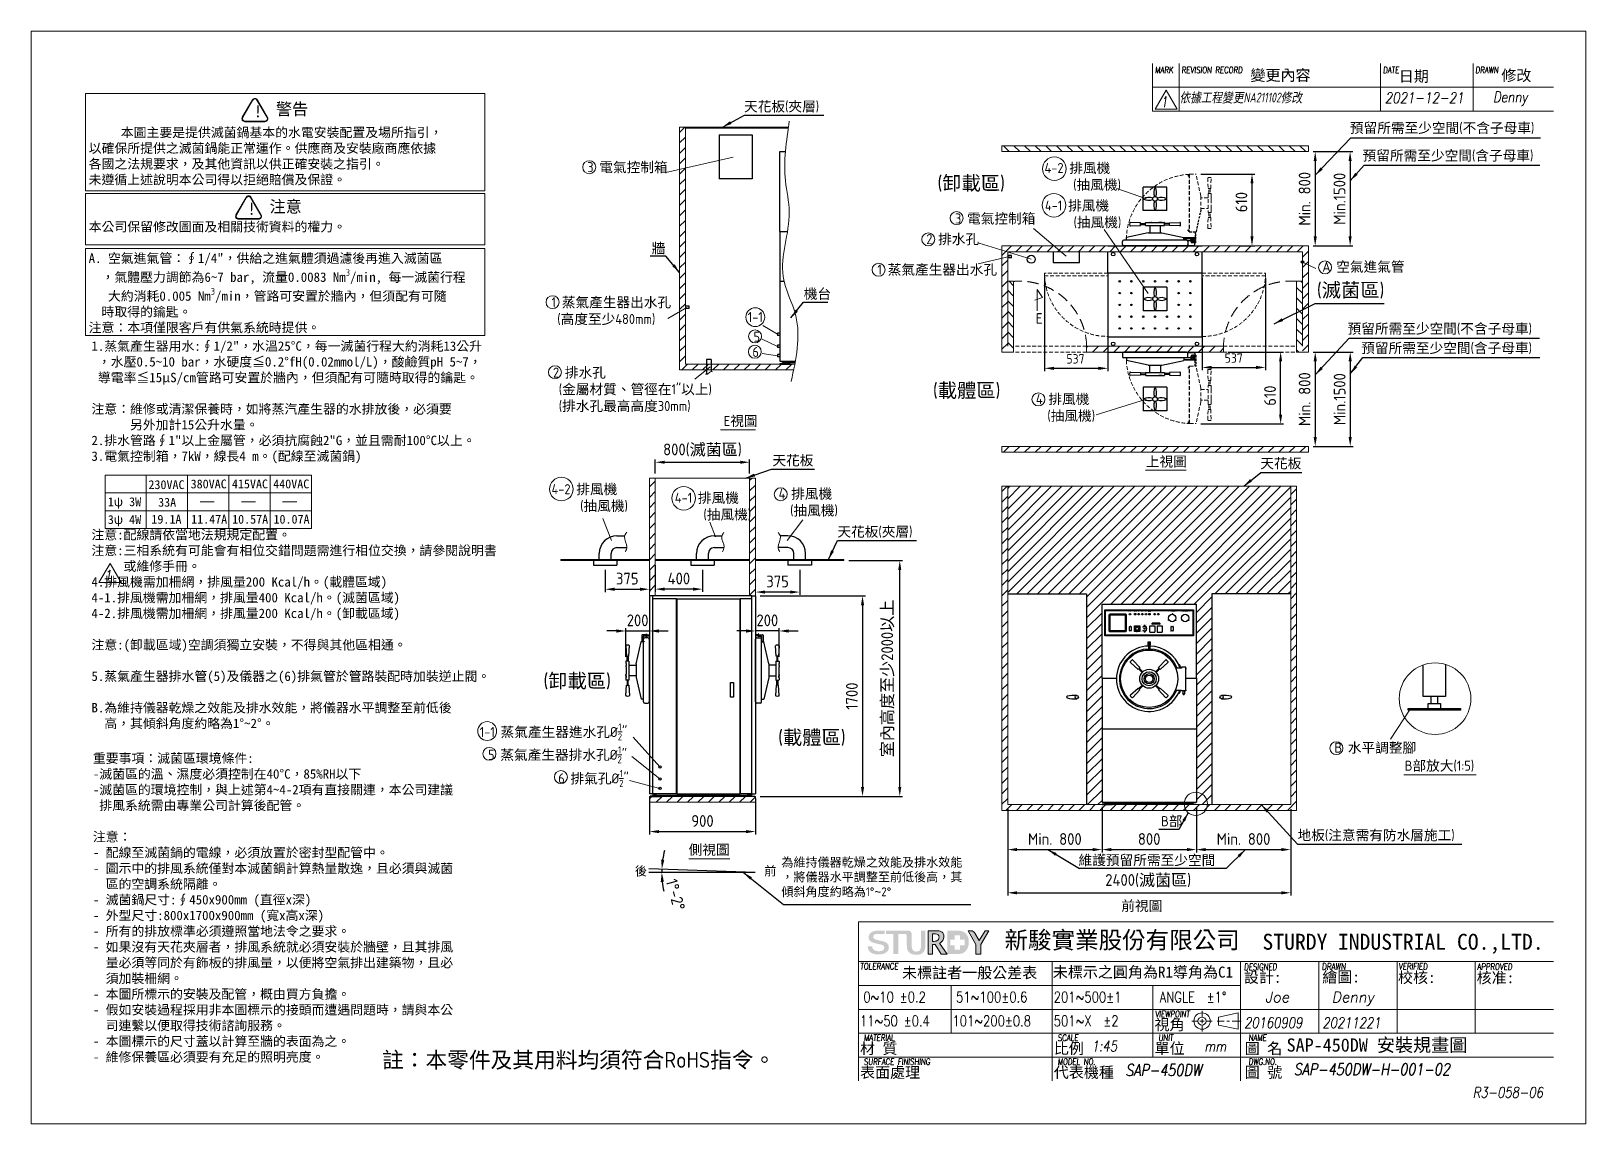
# Model space of a CAD drawing. Header units: millimetres. Extents: x 14969 to 28154, y 18 to 9288.
import ezdxf

# ---------------------------------------------------------------- set-up
doc = ezdxf.new("R2010")
doc.units = ezdxf.units.MM
doc.header["$MEASUREMENT"] = 0
doc.linetypes.add('CENTER2', pattern=[28.575, 19.05, -3.175, 3.175, -3.175])
doc.linetypes.add('HIDDEN', pattern=[9.525, 6.35, -3.175])
doc.layers.get('0').update_dxf_attribs({"lineweight": 25})
for name, color, linetype, lineweight in [('D', 3, 'Continuous', 13), ('F', 7, 'Continuous', 15), ('H', 2, 'HIDDEN', 15), ('S', 4, 'Continuous', 15), ('T', 4, 'Continuous', 15)]:
    doc.layers.add(name, color=color, linetype=linetype, lineweight=lineweight)
doc.layers.add('HI', color=2, linetype='HIDDEN')
doc.styles.get("Standard").update_dxf_attribs({"font": 'KAIU.TTF'})
doc.styles.add('STU25', font='isocp2.shx')
doc.styles.add('Text', font='romans.shx', dxfattribs={"width": 0.8, "oblique": 10})
doc.dimstyles.new('STU25', dxfattribs={"dimscale": 40, "dimtxt": 2.5, "dimasz": 2, "dimexe": 0.6, "dimexo": 1, "dimgap": 1, "dimtad": 1, "dimdsep": 46, "dimtxsty": 'STU25', "dimcen": 2, "dimazin": 2, "dimtfac": 1, "dimtmove": 0, "dimatfit": 3, "dimfxl": 0, "dimtolj": 1, "dimtzin": 0, "dimarcsym": 0})
doc.dimstyles.new('STU25$7', dxfattribs={"dimscale": 40, "dimtxt": 2.5, "dimasz": 2, "dimexe": 1.25, "dimexo": 0.625, "dimgap": 1, "dimtad": 0, "dimdec": 4, "dimdsep": 46, "dimtxsty": 'STU25', "dimcen": 2.5, "dimazin": 2, "dimtfac": 1, "dimtdec": 4, "dimtmove": 0, "dimatfit": 3, "dimfxl": 0, "dimtolj": 1, "dimtzin": 0, "dimarcsym": 0})
pattern_1 = [(45, (238472.767, 23129.56), (-17.6776695, 17.6776695), [])]
pattern_2 = [(135, (238524.015, 22685.885), (-44.194174, -44.194174), [])]
pattern_3 = [(45, (238472.77, 23129.56), (-44.194174, 44.194174), [])]

msp = doc.modelspace()

# ---------------------------------------------------------------- texts
for s, insert, char_height, width, attachment_point in [('{\\fArial|b0|i0|c0|p34;POWER}', (24277.015, 4365.429), 3.5, 19.50054, 1), ('{\\fArial|b0|i0|c0|p34;ADD WATER}', (24331.016, 4363.662), 3.5, 29.9713, 5), ('{\\fArial|b0|i0|c0|p34;HEAT}', (24361.515, 4363.662), 3.5, 19, 5), ('{\\fArial|b0|i0|c0|p34;STERI}.', (24392.595, 4363.662), 3.5, 19, 5), ('{\\fArial|b0|i0|c0|p34;DRY}', (24417.015, 4365.429), 3.5, 14.99983, 1), ('{\\fArial|b0|i0|c0|p34;COMPLETE}', (24439.015, 4365.429), 3.5, 23.49974, 1), ('{\\fArial|b0|i0|c0|p34;CHAMBER PRESSURE GAUGE}', (24608.015, 4365.429), 3.5, 77.43945, 1), ('{\\fArial|b0|i0|c0|p34;JACKET PRESSURE GAUGE}', (24724.015, 4365.429), 3.5, 67.407, 1), ('{\\fArial|b0|i0|c0|p34;ON}', (24285.015, 4243.929), 5, 14.49951, 1), ('{\\fArial|b1|i0|c0|p34;0.9}', (24383.462, 4242.429), 4, 25.84153, 1), ('{\\fArial|b0|i0|c0|p34;PRESSURE CONTROL}', (24384.515, 4257.429), 3.5, 56.4195, 1), ('{\\fArial|b1|i0|c0|p34;1.2}', (24422.015, 4244.429), 4, 11.85227, 1), ('{\\fArial|b0|i0|c0|p34;STERI.}', (24468.479, 4254.429), 3.5, 43.963, 1), ('{\\fArial|b0|i0|c0|p34;TIMER}', (24506.515, 4270.935), 3.5, 59.839, 5), ('{\\fArial|b0|i0|c0|p34;DRY}', (24533.515, 4254.429), 3.5, 35.41234, 1), ('{\\fArial|b0|i0|c0|p34;OFF}', (24283.015, 4199.929), 5, 16.49951, 1), ('{\\fArial|b0|i0|c0|p34;EMERGENCY}', (24334.015, 4191.429), 3.5, 23.5, 1), ('\\A1;{\\fArial|b1|i1|c0|p34;kg/cm\\H0.7x;\\S2^  ;}', (24377.515, 4195.429), 4, 25.94918, 1), ('{\\fArial|b1|i0|c0|p34;2.1}', (24383.515, 4203.429), 4, 25.7884, 1)]:
    msp.add_mtext(s, dxfattribs=dict(insert=insert, char_height=char_height, width=width, attachment_point=attachment_point))
at = {"char_height": 5, "attachment_point": 1}
for s, insert in [('{\\fARIAL|b0|i0|c0|p34;LIQUID}', (24633.015, 4243.929)), ('{\\fArial|b0|i0|c0|p34;NORMAL}', (24630.015, 4199.929))]:
    msp.add_mtext(s, dxfattribs=dict(at, insert=insert))
at = {"insert": (17944.487, 629.129), "char_height": 135.00867, "attachment_point": 1, "style": 'STU25'}
msp.add_mtext('{\\f標楷體|b0|i0|c136|p65;註：本零件及其用料均須符合}RoHS{\\f標楷體|b0|i0|c136|p65;指令。}', dxfattribs=at)
at = {"layer": 'D', "color": 4}
msp.add_text('SAP-450DW 安裝規畫圖', height=112.5, dxfattribs=at).set_placement((25615.448, 631.447))
at = {"layer": 'D', "color": 11, "attachment_point": 1}
for s, insert, char_height in [('{\\C3;天花板\\Fisocp2.shx;(\\f標楷體|b0|i0|c136|p65;夾層\\Fisocp2.shx;)}', (21014.195, 8691.471), 85), ('\\A1;\\P     本圖主要是提供滅菌鍋基本的水電安裝配置及場所指引，\\P以確保所提供之滅菌鍋能正常運作。供應商及安裝廠商應依據\\P各國之法規要求，及其他資訊以供正確安裝之指引。\\P未遵循上述說明本公司得以拒絕賠償及保證。\\P\\P\\P本公司保留修改圖面及相關技術資料的權力。\\P\\PA. 空氣進氣管：∮1/4"，供給之進氣體須過濾後再進入滅菌區\\P  ，氣體壓力調節為6~7 bar, 流量0.0083 Nm{\\Fisocp2.shx;\\H0.7x;\\S3^ ;}/min, 每一滅菌行程\\P   大約消耗0.005 Nm{\\Fisocp2.shx;\\H0.7x;\\S3^ ;}/min，管路可安置於牆內，但須配有可隨\\P  時取得的鑰匙。\\P注意：本項僅限客戶有供氣系統時提供。', (15456.787, 8602.192), 80), ('{\\C3;預留所需至少空間\\Fisocp2.shx;(\\f標楷體|b0|i0|c136|p65;不含子母車\\Fisocp2.shx;)}', (26151.962, 8509.975), 85), ('{\\C3;預留所需至少空間\\Fisocp2.shx;(\\f標楷體|b0|i0|c136|p65;含子母車\\Fisocp2.shx;)}', (26259.774, 8275.475), 85), ('{\\Fisocp2.shx;\\C3;(\\f標楷體|b0|i0|c136|p65;卸載區\\Fisocp2.shx;)}', (22654.817, 8058.649), 120), ('{\\C3;牆}', (20231.547, 7488.765), 85), ('{\\Fisocp2.shx;\\C3;A \\f標楷體|b0|i0|c136|p65;空氣進氣管}', (25918.825, 7332.21), 85), ('{\\Fisocp2.shx;\\C3;(\\f標楷體|b0|i0|c136|p65;滅菌區\\Fisocp2.shx;)}', (25872.654, 7151.456), 120), ('{\\C3;機台}', (21521.194, 7102.289), 85), ('{\\C3;預留所需至少空間\\Fisocp2.shx;(\\f標楷體|b0|i0|c136|p65;不含子母車\\Fisocp2.shx;)}', (26132.068, 6806.926), 85), ('1.蒸氣產生器用水:∮1/2"，水溫25%%DC，每一滅菌行程大約消耗13公升\\P ，水壓0.5~10 bar，水硬度≦0.2%%DfH(0.02mmol/L)，酸鹼質pH 5~7，\\P 導電率≦15μS/cm管路可安置於牆內，但須配有可隨時取得的鑰匙。\\P\\P注意：維修或清潔保養時，如將蒸汽產生器的水排放後，必須要\\P      另外加計15公升水量。\\P2.排水管路∮1"以上金屬管，必須抗腐蝕2"G，並且需耐100%%DC以上。 \\P3.電氣控制箱，7kW，線長4 m。(配線至滅菌鍋)\\P    \\P\\P\\P\\P注意:配線請依當地法規規定配置。\\P{\\fDFKai-SB|b0|i0|c136|p65;注意:三相系統有可能會有相位交錯問題需進行相位交換，請參閱說明書\\P     或維修手冊。}\\P4.排風機需加柵網，排風量200 Kcal/h。(載體區域)\\P4-1.排風機需加柵網，排風量400 Kcal/h。(滅菌區域)\\P4-2.排風機需加柵網，排風量200 Kcal/h。(卸載區域)\\P\\P注意:(卸載區域)空調須獨立安裝，不得與其他區相通。\\P\\P5.蒸氣產生器排水管(5)及儀器之(6)排氣管於管路裝配時加裝逆止閥。\\P\\PB.為維持儀器乾燥之效能及排水效能，將儀器水平調整至前低後\\P  高，其傾斜角度約略為1%%D~2%%D。', (15480.339, 6656.498), 80), ('{\\C3;預留所需至少空間\\Fisocp2.shx;(\\f標楷體|b0|i0|c136|p65;含子母車\\Fisocp2.shx;)}', (26248.116, 6642.764), 85), ('{\\Fisocp2.shx;\\C3;(\\f標楷體|b0|i0|c136|p65;載體區\\Fisocp2.shx;)}', (22616.62, 6300.66), 120), ('{\\C3;天花板 }', (21254.626, 5689.668), 85), ('{\\C3;上視圖}', (24421.499, 5679.688), 85), ('{\\C3;天花板 }', (25392.49, 5664.463), 85), ('{\\C3;天花板\\Fisocp2.shx;(\\f標楷體|b0|i0|c136|p65;夾層\\Fisocp2.shx;)}', (21805.8, 5084.91), 85), ('{\\Fisocp2.shx;\\C3;(\\f標楷體|b0|i0|c136|p65;卸載區\\Fisocp2.shx;)}', (19313.713, 3836.707), 120), ('{\\Fisocp2.shx;\\C3;(\\f標楷體|b0|i0|c136|p65;載體區\\Fisocp2.shx;)}', (21303.883, 3357.22), 120), ('重要事項：滅菌區環境條件:\\P-滅菌區的溫、濕度必須控制在40%%DC，85%RH以下\\P-滅菌區的環境控制，與上述第4~4-2項有直接關連，本公司建議\\P 排風系統需由專業公司計算後配管。\\P\\P注意：\\P- 配線至滅菌鍋的電線，必須放置於密封型配管中。\\P- 圖示中的排風系統僅對本滅菌鍋計算熱量散逸，且必須與滅菌\\P  區的空調系統隔離。\\P- 滅菌鍋尺寸:∮450x900mm (直徑x深)\\P- 外型尺寸:800x1700x900mm (寬x高x深)\\P- 所有的排放標準必須遵照當地法令之要求。\\P- 如果沒有天花夾層者，排風系統就必須安裝於牆壁，且其排風\\P  量必須等同於有飾板的排風量，以便將空氣排出建築物，且必\\P  須加裝柵網。\\P- 本圖所標示的安裝及配管，概由買方負擔。\\P- 假如安裝過程採用非本圖標示的接頭而遭遇問題時，請與本公\\P  司連繫以便取得技術諮詢服務。\\P- 本圖標示的尺寸蓋以計算至牆的表面為之。\\P- 維修保養區必須要有充足的照明亮度。', (15492.411, 3160.514), 80), ('{\\Fisocp2.shx;\\C3;B \\f標楷體|b0|i0|c136|p65;水平調整腳}', (26021.104, 3252.205), 85), ('{\\Fisocp2.shx;\\C3;B\\f標楷體|b0|i0|c136|p65;部放大\\Fisocp2.shx;(1:5)}', (26617.51, 3099.349), 85), ('{\\Fisocp2.shx;\\C3;B\\f標楷體|b0|i0|c136|p65;部}', (24551.453, 2629.061), 85), ('{\\C3;地板\\Fisocp2.shx;(\\f標楷體|b0|i0|c136|p65;注意需有防水層施工\\Fisocp2.shx;)}', (25708.236, 2510.564), 85), ('{\\C3;側視圖}', (20544.445, 2386.859), 85), ('{\\C3;為維持儀器乾燥之效能及排水效能\\P，將儀器水平調整至前低後高，其\\P傾斜角度約略為\\Fisocp2.shx;1%%D\\f???|b0|i0|c0|p65;~\\Fisocp2.shx;2%%D}', (21331.214, 2275.248), 75), ('{\\C3;維護預留所需至少空間}', (23851.043, 2299.031), 85), ('{\\C3;前視圖}', (24214.091, 1910.886), 85)]:
    msp.add_mtext(s, dxfattribs=dict(at, insert=insert, char_height=char_height))
at = {"layer": 'D', "color": 11, "attachment_point": 1, "style": 'STU25'}
for s, insert, char_height in [('{\\f標楷體|b0|i0|c136|p65;!}', (16858.337, 8657.864), 100), ('{\\f標楷體|b0|i0|c136|p65;警告}', (17044.849, 8677.233), 100), ('{\\C3;3 \\f標楷體|b0|i0|c136|p65;電氣控制箱}', (19684.544, 8176.607), 85), ('{\\C3;4-2 \\f標楷體|b0|i0|c136|p65;排風機\\P\\Fisocp2.shx;     (\\f標楷體|b0|i0|c136|p65;抽風機\\Fisocp2.shx;)}', (23562.509, 8169.655), 85), ('{\\f標楷體|b0|i0|c136|p65;!}', (16804.583, 7830.676), 100), ('{\\f標楷體|b0|i0|c136|p65;注意}', (16991.095, 7850.044), 100), ('{\\C3;4-1 \\f標楷體|b0|i0|c136|p65;排風機\\P\\Fisocp2.shx;     (\\f標楷體|b0|i0|c136|p65;抽風機\\Fisocp2.shx;)}', (23565.926, 7851.136), 85), ('{\\C3;3 \\f標楷體|b0|i0|c136|p65;電氣控制箱}', (22803.035, 7741.074), 85), ('{\\C3;2 \\f標楷體|b0|i0|c136|p65;排水孔}', (22559.549, 7566.367), 85), ('{\\C3;1 \\f標楷體|b0|i0|c136|p65;蒸氣產生器出水孔}', (22145.734, 7307.511), 85), ('{\\C3;1 \\f標楷體|b0|i0|c136|p65;蒸氣產生器出水孔\\P\\Fisocp2.shx; (\\f標楷體|b0|i0|c136|p65;高度至少\\Fisocp2.shx;480mm)}', (19381.905, 7030.38), 85), ('{\\C3;1-1}', (21045.482, 6904.899), 85), ('{\\C3;5}', (21094.597, 6738.073), 85), ('{\\C3;6}', (21085.242, 6609.675), 85), ('{\\C3;2 \\f標楷體|b0|i0|c136|p65;排水孔\\P\\Fisocp2.shx; (\\f標楷體|b0|i0|c136|p65;金屬材質、管徑在\\Fisocp2.shx;1"\\f標楷體|b0|i0|c136|p65;以上\\Fisocp2.shx;)\\P (\\f標楷體|b0|i0|c136|p65;排水孔最高高度\\Fisocp2.shx;30mm)}', (19394.465, 6434.455), 85), ('{\\C3;4 \\f標楷體|b0|i0|c136|p65;排風機\\P\\Fisocp2.shx;  (\\f標楷體|b0|i0|c136|p65;抽風機\\Fisocp2.shx;)}', (23489.218, 6209.989), 85), ('{\\f標楷體|b0|i0|c136|p65;230VAC}', (15963.61, 5478.366), 75), ('{\\f標楷體|b0|i0|c136|p65;380VAC}', (16321.494, 5484.551), 75), ('{\\f標楷體|b0|i0|c136|p65;415VAC}', (16671.494, 5484.551), 75), ('{\\f標楷體|b0|i0|c136|p65;440VAC}', (17021.494, 5484.551), 75), ('{\\C3;4-2 \\f標楷體|b0|i0|c136|p65;排風機\\P\\Fisocp2.shx;     (\\f標楷體|b0|i0|c136|p65;抽風機\\Fisocp2.shx;)}', (19381.652, 5445.188), 85), ('{\\C3;4 \\f標楷體|b0|i0|c136|p65;排風機\\P\\Fisocp2.shx;  (\\f標楷體|b0|i0|c136|p65;抽風機\\Fisocp2.shx;)}', (21307.98, 5406.375), 85), ('{\\f標楷體|b0|i0|c136|p65;1ψ 3W}', (15619.175, 5333.399), 75), ('{\\f標楷體|b0|i0|c136|p65;33A}', (16045.689, 5328.877), 75), ('{\\C3;4-1 \\f標楷體|b0|i0|c136|p65;排風機\\P\\Fisocp2.shx;     (\\f標楷體|b0|i0|c136|p65;抽風機\\Fisocp2.shx;)}', (20427.046, 5372.051), 85), ('{\\f標楷體|b0|i0|c136|p65;3ψ 4W}', (15619.175, 5182.327), 75), ('{\\f標楷體|b0|i0|c136|p65;19.1A}', (15988.553, 5184.997), 75), ('{\\f標楷體|b0|i0|c136|p65;11.47A}', (16325.381, 5184.997), 75), ('{\\f標楷體|b0|i0|c136|p65;10.57A}', (16673.079, 5184.997), 75), ('{\\f標楷體|b0|i0|c136|p65;10.07A}', (17023.913, 5184.997), 75), ('\\A1;{\\C3;1-1 \\f標楷體|b0|i0|c136|p65;蒸氣產生器進水孔\\Fisocp2.shx;%%C\\H0.7x;\\S1/2;\\H1.429x;"}', (18772.829, 3414.391), 85), ('\\A1;{\\C3;5 \\f標楷體|b0|i0|c136|p65;蒸氣產生器排水孔\\Fisocp2.shx;%%C\\H0.7x;\\S1/2;\\H1.429x;"}', (18843.663, 3220.79), 85), ('\\A1;{\\C3;6 \\f標楷體|b0|i0|c136|p65;排氣孔\\Fisocp2.shx;%%C\\H0.7x;\\S1/2;\\H1.429x;"}', (19438.585, 3020.446), 85)]:
    msp.add_mtext(s, dxfattribs=dict(at, insert=insert, char_height=char_height))
at = {"layer": 'D', "attachment_point": 1}
for s, insert, char_height in [('{\\Fisocp2.shx;E}', (23488.559, 6895.489), 90), ('{\\Fisocp2.shx;E}視圖', (20842.618, 6024.109), 85)]:
    msp.add_mtext(s, dxfattribs=dict(at, insert=insert, char_height=char_height))
at = {"layer": 'D', "linetype": 'Continuous', "char_height": 75, "width": 218.181, "attachment_point": 1}
for s, insert in [('{\\Fisocp2.shx; }後', (20046.136, 2200.599)), (' 前', (21134.724, 2201.049))]:
    msp.add_mtext(s, dxfattribs=dict(at, insert=insert))
at = {"layer": 'F', "color": 1, "lineweight": 15, "style": 'Text', "oblique": 5, "width": 0.8}
for s, p in [('MARK', (24499.424, 8931.908)), ('REVISION RECORD', (24724.424, 8931.908)), ('DATE', (26432.595, 8931.908)), ('DRAWN', (27216.323, 8931.908))]:
    msp.add_text(s, height=54, dxfattribs=at).set_placement(p)
at = {"layer": 'F', "lineweight": -3}
for s, p in [('變更內容', (25308.857, 8867.423)), ('修改', (27436.244, 8865.643)), ('日期', (26567.039, 8858.523))]:
    msp.add_text(s, height=93.4085, dxfattribs=at).set_placement(p)
at = {"layer": 'T', "lineweight": 20, "style": 'Text', "oblique": 10, "width": 0.8}
for s, height, p in [('1', 90, (24545.273, 8642.589)), ('2021-12-21', 92, (26448.437, 8676.253)), ('Denny', 92, (27365.363, 8684.517)), ('1', 90, (15589.21, 4627.027)), ('20160909', 90, (25255.705, 831.662)), ('20211221', 90, (25919.455, 831.662)), ('1:45', 90, (23962.053, 632.785)), ('mm', 90, (24918.669, 633.04)), ('SAP-450DW-H-001-02', 99, (25676.792, 431.476)), ('SAP-450DW', 99, (24249.013, 425.183))]:
    msp.add_text(s, height=height, dxfattribs=at).set_placement(p)
at = {"layer": 'T', "lineweight": 20, "style": 'Text', "oblique": 10}
for s, p in [('Joe', (25433.025, 1049.575)), ('Denny', (25998.079, 1049.575))]:
    msp.add_text(s, height=90, dxfattribs=at).set_placement(p)
at = {"layer": 'T', "linetype": 'Continuous', "lineweight": 20, "attachment_point": 1, "style": 'Text'}
for s, insert, char_height in [('{\\fDFKai-SB|b0|i0|c136|p65;依據工程變更\\Fisocp2.shx|c136;NA211102\\fDFKai-SB|b0|i0|c136|p65;修改}', (24708.202, 8766.138), 82.79908), ('{R3-058-06}', (27194.363, 330.436), 90)]:
    msp.add_mtext(s, dxfattribs=dict(at, insert=insert, char_height=char_height))

# ---------------------------------------------------------------- blocks, each defined once
blk = doc.blocks.new('*D1')
at = {"layer": 'D', "color": 0, "linetype": 'Continuous', "lineweight": -2}
for start, end in [(166.4007, 172.2003), (178, 180), (185.7997, 191.5993)]:
    blk.add_arc((21108, 2152), 791, start, end, dxfattribs=at)
at = {"layer": 'D', "color": 0}
for points in [[(20311, 2260), (20338, 2258), (20318, 2180)], [(20335, 2073), (20308, 2071), (20317, 2152)]]:
    blk.add_solid(points, dxfattribs=at)
at = {"layer": 'Defpoints', "color": 0}
for p in [(20207, 2183), (20207, 2152), (20317, 2170), (21108, 2152), (21108, 2152)]:
    blk.add_point(p, dxfattribs=at)
at = {"layer": 'D', "color": 0, "insert": (20433, 1963), "char_height": 100, "attachment_point": 5, "rotation": 285.6027, "style": 'STU25'}
blk.add_mtext('1%%D-2%%D', dxfattribs=at)
blk = doc.blocks.new('*D4')
at = {"layer": 'D', "color": 0, "lineweight": -2}
for p, q in [((25840, 6566), (26179, 6566)), ((26155, 6486), (26155, 5846)), ((25840, 5766), (26179, 5766))]:
    blk.add_line(p, q, dxfattribs=at)
at = {"layer": 'D', "color": 0}
for points in [[(26168, 6486), (26141, 6486), (26155, 6566)], [(26141, 5846), (26168, 5846), (26155, 5766)]]:
    blk.add_solid(points, dxfattribs=at)
at = {"layer": 'Defpoints', "color": 0}
for p in [(25800, 6566), (25800, 5766), (26155, 5766)]:
    blk.add_point(p, dxfattribs=at)
at = {"layer": 'D', "color": 0, "insert": (26065, 6166), "char_height": 100, "attachment_point": 5, "rotation": 90, "style": 'STU25'}
blk.add_mtext('\\A1;{\\Fisocp2.shx;Min.1500}', dxfattribs=at)
blk = doc.blocks.new('*D7')
at = {"layer": 'D', "color": 0, "lineweight": -2}
for p, q in [((24850, 2708), (24850, 2321)), ((25650, 2687), (25650, 2321)), ((24930, 2345), (25570, 2345))]:
    blk.add_line(p, q, dxfattribs=at)
at = {"layer": 'D', "color": 0}
for points in [[(24930, 2359), (24930, 2332), (24850, 2345)], [(25570, 2332), (25570, 2359), (25650, 2345)]]:
    blk.add_solid(points, dxfattribs=at)
at = {"layer": 'Defpoints', "color": 0}
for p in [(24850, 2748), (25650, 2727), (25650, 2345)]:
    blk.add_point(p, dxfattribs=at)
at = {"layer": 'D', "color": 0, "insert": (25250, 2435), "char_height": 100, "attachment_point": 5, "style": 'STU25'}
blk.add_mtext('\\A1;Min. 800', dxfattribs=at)
blk = doc.blocks.new('*D5')
at = {"layer": 'D', "color": 0, "lineweight": -2}
for p, q in [((23250, 2687), (23250, 1955)), ((25650, 2687), (25650, 1955)), ((23330, 1979), (25570, 1979))]:
    blk.add_line(p, q, dxfattribs=at)
at = {"layer": 'D', "color": 0}
for points in [[(23330, 1992), (23330, 1965), (23250, 1979)], [(25570, 1965), (25570, 1992), (25650, 1979)]]:
    blk.add_solid(points, dxfattribs=at)
at = {"layer": 'Defpoints', "color": 0}
for p in [(23250, 2727), (25650, 2727), (25650, 1979)]:
    blk.add_point(p, dxfattribs=at)
at = {"layer": 'D', "color": 0, "insert": (24442, 2082), "char_height": 100, "attachment_point": 5, "style": 'STU25'}
blk.add_mtext('\\A1;2400({\\f標楷體|b0|i0|c136|p65;滅菌區})', dxfattribs=at)
blk = doc.blocks.new('*D6')
at = {"layer": 'D', "color": 0, "lineweight": -2}
for p, q in [((23250, 2687), (23250, 2321)), ((24050, 2708), (24050, 2321)), ((23330, 2345), (23970, 2345))]:
    blk.add_line(p, q, dxfattribs=at)
at = {"layer": 'D', "color": 0}
for points in [[(23330, 2359), (23330, 2332), (23250, 2345)], [(23970, 2332), (23970, 2359), (24050, 2345)]]:
    blk.add_solid(points, dxfattribs=at)
at = {"layer": 'Defpoints', "color": 0}
for p in [(23250, 2727), (24050, 2748), (24050, 2345)]:
    blk.add_point(p, dxfattribs=at)
at = {"layer": 'D', "color": 0, "insert": (23650, 2435), "char_height": 100, "attachment_point": 5, "style": 'STU25'}
blk.add_mtext('\\A1;Min. 800', dxfattribs=at)
blk = doc.blocks.new('*D8')
at = {"layer": 'D', "color": 0, "lineweight": -2}
for p, q in [((21902, 4797), (22359, 4797)), ((22335, 2877), (22335, 4717)), ((21152, 2797), (22359, 2797))]:
    blk.add_line(p, q, dxfattribs=at)
at = {"layer": 'D', "color": 0}
for points in [[(22348, 4717), (22322, 4717), (22335, 4797)], [(22322, 2877), (22348, 2877), (22335, 2797)]]:
    blk.add_solid(points, dxfattribs=at)
at = {"layer": 'Defpoints', "color": 0}
for p in [(21862, 4797), (22335, 4797), (21112, 2797)]:
    blk.add_point(p, dxfattribs=at)
at = {"layer": 'D', "color": 0, "insert": (22234, 3797), "char_height": 100, "attachment_point": 5, "rotation": 90, "style": 'STU25'}
blk.add_mtext('\\A1;{\\f標楷體|b0|i0|c136|p65;室內高度至少}2000{\\f標楷體|b0|i0|c136|p65;以上}', dxfattribs=at)
blk = doc.blocks.new('*D9')
at = {"layer": 'D', "color": 0, "linetype": 'Continuous', "lineweight": -2}
for p, q in [((19837, 4718), (19837, 4530)), ((20212, 4718), (20212, 4530)), ((19917, 4554), (20132, 4554))]:
    blk.add_line(p, q, dxfattribs=at)
at = {"layer": 'D', "color": 0}
for points in [[(19917, 4567), (19917, 4540), (19837, 4554)], [(20132, 4540), (20132, 4567), (20212, 4554)]]:
    blk.add_solid(points, dxfattribs=at)
at = {"layer": 'Defpoints', "color": 0}
for p in [(19837, 4758), (20212, 4758), (20212, 4554)]:
    blk.add_point(p, dxfattribs=at)
at = {"layer": 'D', "color": 0, "insert": (20024, 4644), "char_height": 100, "attachment_point": 5, "style": 'STU25'}
blk.add_mtext('\\A1;375', dxfattribs=at)
blk = doc.blocks.new('*D10')
at = {"layer": 'D', "color": 0, "linetype": 'Continuous', "lineweight": -2}
for p, q in [((21487, 4718), (21487, 4506)), ((21112, 4538), (21112, 4554)), ((21407, 4530), (21192, 4530))]:
    blk.add_line(p, q, dxfattribs=at)
at = {"layer": 'D', "color": 0}
for points in [[(21192, 4543), (21192, 4517), (21112, 4530)], [(21407, 4517), (21407, 4543), (21487, 4530)]]:
    blk.add_solid(points, dxfattribs=at)
at = {"layer": 'Defpoints', "color": 0}
for p in [(21487, 4758), (21112, 4530), (21112, 4498)]:
    blk.add_point(p, dxfattribs=at)
at = {"layer": 'D', "color": 0, "insert": (21299, 4620), "char_height": 100, "attachment_point": 5, "style": 'STU25'}
blk.add_mtext('\\A1;375', dxfattribs=at)
blk = doc.blocks.new('*D11')
at = {"layer": 'D', "color": 0, "lineweight": -2}
for p, q in [((25121, 6566), (25589, 6566)), ((25565, 6036), (25565, 6486)), ((24887, 5956), (25589, 5956))]:
    blk.add_line(p, q, dxfattribs=at)
at = {"layer": 'D', "color": 0}
for points in [[(25578, 6486), (25551, 6486), (25565, 6566)], [(25551, 6036), (25578, 6036), (25565, 5956)]]:
    blk.add_solid(points, dxfattribs=at)
at = {"layer": 'Defpoints', "color": 0}
for p in [(25081, 6566), (25565, 6566), (24847, 5956)]:
    blk.add_point(p, dxfattribs=at)
at = {"layer": 'D', "color": 0, "insert": (25475, 6196), "char_height": 100, "attachment_point": 5, "rotation": 90, "style": 'STU25'}
blk.add_mtext('\\A1;610', dxfattribs=at)
blk = doc.blocks.new('*D12')
at = {"layer": 'D', "color": 0, "lineweight": -2}
for p, q in [((25840, 6566), (25882, 6566)), ((25858, 6486), (25858, 5846)), ((25840, 5766), (25882, 5766))]:
    blk.add_line(p, q, dxfattribs=at)
at = {"layer": 'D', "color": 0}
for points in [[(25872, 6486), (25845, 6486), (25858, 6566)], [(25845, 5846), (25872, 5846), (25858, 5766)]]:
    blk.add_solid(points, dxfattribs=at)
at = {"layer": 'Defpoints', "color": 0}
for p in [(25800, 6566), (25800, 5766), (25858, 5766)]:
    blk.add_point(p, dxfattribs=at)
at = {"layer": 'D', "color": 0, "insert": (25768, 6166), "char_height": 100, "attachment_point": 5, "rotation": 90, "style": 'STU25'}
blk.add_mtext('\\A1;{\\Fisocp2.shx;Min. 800}', dxfattribs=at)
blk = doc.blocks.new('*D13')
at = {"layer": 'D', "color": 0, "lineweight": -2}
for p, q in [((20212, 2780), (20212, 2474)), ((21112, 2780), (21112, 2474)), ((20292, 2498), (21032, 2498))]:
    blk.add_line(p, q, dxfattribs=at)
at = {"layer": 'D', "color": 0}
for points in [[(20292, 2511), (20292, 2485), (20212, 2498)], [(21032, 2485), (21032, 2511), (21112, 2498)]]:
    blk.add_solid(points, dxfattribs=at)
at = {"layer": 'Defpoints', "color": 0}
for p in [(20212, 2820), (21112, 2820), (21112, 2498)]:
    blk.add_point(p, dxfattribs=at)
at = {"layer": 'D', "color": 0, "insert": (20662, 2588), "char_height": 100, "attachment_point": 5, "style": 'STU25'}
blk.add_mtext('\\A1;900', dxfattribs=at)
blk = doc.blocks.new('*D14')
at = {"layer": 'D', "color": 0, "lineweight": -2}
for p, q in [((25840, 8266), (26178, 8266)), ((26154, 8186), (26154, 7546)), ((25840, 7466), (26178, 7466))]:
    blk.add_line(p, q, dxfattribs=at)
at = {"layer": 'D', "color": 0}
for points in [[(26167, 8186), (26141, 8186), (26154, 8266)], [(26141, 7546), (26167, 7546), (26154, 7466)]]:
    blk.add_solid(points, dxfattribs=at)
at = {"layer": 'Defpoints', "color": 0}
for p in [(25800, 8266), (25800, 7466), (26154, 7466)]:
    blk.add_point(p, dxfattribs=at)
at = {"layer": 'D', "color": 0, "insert": (26064, 7866), "char_height": 100, "attachment_point": 5, "rotation": 90, "style": 'STU25'}
blk.add_mtext('\\A1;{\\Fisocp2.shx;Min.1500}', dxfattribs=at)
blk = doc.blocks.new('*D16')
at = {"layer": 'D', "color": 0, "lineweight": -2}
for p, q in [((25840, 8266), (25882, 8266)), ((25858, 8186), (25858, 7546)), ((25840, 7466), (25882, 7466))]:
    blk.add_line(p, q, dxfattribs=at)
at = {"layer": 'D', "color": 0}
for points in [[(25871, 8186), (25845, 8186), (25858, 8266)], [(25845, 7546), (25871, 7546), (25858, 7466)]]:
    blk.add_solid(points, dxfattribs=at)
at = {"layer": 'Defpoints', "color": 0}
for p in [(25800, 8266), (25800, 7466), (25858, 7466)]:
    blk.add_point(p, dxfattribs=at)
at = {"layer": 'D', "color": 0, "insert": (25768, 7866), "char_height": 100, "attachment_point": 5, "rotation": 90, "style": 'STU25'}
blk.add_mtext('\\A1;{\\Fisocp2.shx;Min. 800}', dxfattribs=at)
blk = doc.blocks.new('*D15')
at = {"layer": 'D', "color": 0, "lineweight": -2}
for p, q in [((24887, 8076), (25346, 8076)), ((25322, 7546), (25322, 7996)), ((25226, 7466), (25346, 7466))]:
    blk.add_line(p, q, dxfattribs=at)
at = {"layer": 'D', "color": 0}
for points in [[(25335, 7996), (25309, 7996), (25322, 8076)], [(25309, 7546), (25335, 7546), (25322, 7466)]]:
    blk.add_solid(points, dxfattribs=at)
at = {"layer": 'Defpoints', "color": 0}
for p in [(24847, 8076), (25322, 8076), (25186, 7466)]:
    blk.add_point(p, dxfattribs=at)
at = {"layer": 'D', "color": 0, "insert": (25232, 7838), "char_height": 100, "attachment_point": 5, "rotation": 90, "style": 'STU25'}
blk.add_mtext('\\A1;610', dxfattribs=at)
blk = doc.blocks.new('*D17')
at = {"layer": 'D', "color": 0, "lineweight": -2}
for p, q in [((20262, 4757), (20262, 4531)), ((20662, 4718), (20662, 4531)), ((20582, 4555), (20342, 4555))]:
    blk.add_line(p, q, dxfattribs=at)
at = {"layer": 'D', "color": 0}
for points in [[(20342, 4568), (20342, 4541), (20262, 4555)], [(20582, 4541), (20582, 4568), (20662, 4555)]]:
    blk.add_solid(points, dxfattribs=at)
at = {"layer": 'Defpoints', "color": 0}
for p in [(20262, 4797), (20662, 4758), (20262, 4555)]:
    blk.add_point(p, dxfattribs=at)
at = {"layer": 'D', "color": 0, "insert": (20462, 4645), "char_height": 100, "attachment_point": 5, "style": 'STU25'}
blk.add_mtext('\\A1;400', dxfattribs=at)
blk = doc.blocks.new('*D18')
at = {"layer": 'D', "color": 0, "lineweight": -2}
for p, q in [((20262, 5537), (20262, 5655)), ((20342, 5631), (20982, 5631)), ((21062, 5537), (21062, 5655))]:
    blk.add_line(p, q, dxfattribs=at)
at = {"layer": 'D', "color": 0}
for points in [[(20342, 5644), (20342, 5618), (20262, 5631)], [(20982, 5618), (20982, 5644), (21062, 5631)]]:
    blk.add_solid(points, dxfattribs=at)
at = {"layer": 'Defpoints', "color": 0}
for p in [(21062, 5631), (20262, 5497), (21062, 5497)]:
    blk.add_point(p, dxfattribs=at)
at = {"layer": 'D', "color": 0, "insert": (20662, 5734), "char_height": 100, "attachment_point": 5, "style": 'STU25'}
blk.add_mtext('\\A1;800({\\f標楷體|b0|i0|c136|p65;滅菌區})', dxfattribs=at)
blk = doc.blocks.new('*D19')
at = {"layer": 'D', "color": 0, "lineweight": -2}
for p, q in [((24050, 2708), (24050, 2321)), ((24850, 2708), (24850, 2321)), ((24130, 2345), (24770, 2345))]:
    blk.add_line(p, q, dxfattribs=at)
at = {"layer": 'D', "color": 0}
for points in [[(24130, 2359), (24130, 2332), (24050, 2345)], [(24770, 2332), (24770, 2359), (24850, 2345)]]:
    blk.add_solid(points, dxfattribs=at)
at = {"layer": 'Defpoints', "color": 0}
for p in [(24050, 2748), (24850, 2748), (24850, 2345)]:
    blk.add_point(p, dxfattribs=at)
at = {"layer": 'D', "color": 0, "insert": (24450, 2435), "char_height": 100, "attachment_point": 5, "style": 'STU25'}
blk.add_mtext('\\A1;800', dxfattribs=at)
blk = doc.blocks.new('*D20')
at = {"layer": 'D', "color": 0, "lineweight": -2}
for p, q in [((21152, 4497), (22043, 4497)), ((22019, 4417), (22019, 2877)), ((21152, 2797), (22043, 2797))]:
    blk.add_line(p, q, dxfattribs=at)
at = {"layer": 'D', "color": 0}
for points in [[(22033, 4417), (22006, 4417), (22019, 4497)], [(22006, 2877), (22033, 2877), (22019, 2797)]]:
    blk.add_solid(points, dxfattribs=at)
at = {"layer": 'Defpoints', "color": 0}
for p in [(21112, 4497), (21112, 2797), (22019, 2797)]:
    blk.add_point(p, dxfattribs=at)
at = {"layer": 'D', "color": 0, "insert": (21929, 3647), "char_height": 100, "attachment_point": 5, "rotation": 90, "style": 'STU25'}
blk.add_mtext('\\A1;1700', dxfattribs=at)
blk = doc.blocks.new('*D21')
at = {"layer": 'D', "color": 0, "lineweight": -2}
for p, q in [((20012, 3981), (20012, 4224)), ((19932, 4200), (19852, 4200)), ((20012, 4200), (20212, 4200)), ((20212, 4195), (20212, 4176)), ((20292, 4200), (20372, 4200))]:
    blk.add_line(p, q, dxfattribs=at)
at = {"layer": 'D', "color": 0}
for points in [[(19932, 4186), (19932, 4213), (20012, 4200)], [(20292, 4213), (20292, 4186), (20212, 4200)]]:
    blk.add_solid(points, dxfattribs=at)
at = {"layer": 'Defpoints', "color": 0}
for p in [(20212, 4235), (20212, 4200), (20012, 3941)]:
    blk.add_point(p, dxfattribs=at)
at = {"layer": 'D', "color": 0, "insert": (20112, 4290), "char_height": 100, "attachment_point": 5, "style": 'STU25'}
blk.add_mtext('\\A1;200', dxfattribs=at)
blk = doc.blocks.new('*D22')
at = {"layer": 'D', "color": 0, "lineweight": -2}
for p, q in [((21312, 3981), (21312, 4224)), ((21032, 4200), (20952, 4200)), ((21312, 4200), (21112, 4200)), ((21112, 4195), (21112, 4176)), ((21392, 4200), (21472, 4200))]:
    blk.add_line(p, q, dxfattribs=at)
at = {"layer": 'D', "color": 0}
for points in [[(21032, 4186), (21032, 4213), (21112, 4200)], [(21392, 4213), (21392, 4186), (21312, 4200)]]:
    blk.add_solid(points, dxfattribs=at)
at = {"layer": 'Defpoints', "color": 0}
for p in [(21112, 4235), (21112, 4200), (21312, 3941)]:
    blk.add_point(p, dxfattribs=at)
at = {"layer": 'D', "color": 0, "insert": (21212, 4290), "char_height": 100, "attachment_point": 5, "style": 'STU25'}
blk.add_mtext('\\A1;200', dxfattribs=at)
blk = doc.blocks.new('新駿LOGO')
at = {"layer": 'F'}
h = blk.add_hatch(color=256, dxfattribs=at)
edge = h.paths.add_edge_path()
edge.add_spline(control_points=[(-529.05, -442.14), (-529.05, -442.31), (-529.02, -442.45), (-528.95, -442.56), (-528.89, -442.68), (-528.8, -442.78), (-528.69, -442.85), (-528.57, -442.93), (-528.44, -442.98), (-528.29, -443.01), (-528.15, -443.05), (-527.99, -443.07), (-527.81, -443.07), (-527.62, -443.07), (-527.47, -443.05), (-527.33, -443.01), (-527.2, -442.97), (-527.09, -442.92), (-527.01, -442.86), (-526.93, -442.8), (-526.87, -442.73), (-526.83, -442.65), (-526.8, -442.57), (-526.78, -442.49), (-526.78, -442.41), (-526.78, -442.25), (-526.82, -442.13), (-526.91, -442.05), (-526.99, -441.97), (-527.08, -441.91), (-527.18, -441.88), (-527.36, -441.83), (-527.56, -441.77), (-527.79, -441.72), (-528.02, -441.67), (-528.3, -441.61), (-528.64, -441.53), (-528.85, -441.48), (-529.02, -441.41), (-529.16, -441.34), (-529.3, -441.26), (-529.41, -441.17), (-529.5, -441.07), (-529.58, -440.98), (-529.64, -440.87), (-529.67, -440.77), (-529.7, -440.66), (-529.72, -440.55), (-529.72, -440.43), (-529.72, -440.22), (-529.67, -440.03), (-529.57, -439.87), (-529.46, -439.71), (-529.33, -439.58), (-529.16, -439.47), (-528.99, -439.37), (-528.85, -439.31), (-528.64, -439.26), (-528.43, -439.21), (-528.13, -439.2), (-527.91, -439.2), (-527.66, -439.2), (-526.73, -439.2), (-526.73, -439.2), (-526.73, -439.2), (-526.73, -439.81), (-526.73, -439.81), (-526.73, -439.81), (-528.14, -439.8), (-528.28, -439.83), (-528.39, -439.85), (-528.48, -439.86), (-528.56, -439.9), (-528.65, -439.94), (-528.72, -440), (-528.78, -440.07), (-528.84, -440.14), (-528.87, -440.23), (-528.87, -440.34), (-528.87, -440.5), (-528.81, -440.62), (-528.7, -440.7), (-528.6, -440.79), (-528.46, -440.85), (-528.28, -440.9), (-528.27, -440.9), (-528.19, -440.92), (-528.07, -440.95), (-527.94, -440.98), (-527.8, -441.01), (-527.65, -441.05), (-527.49, -441.09), (-527.34, -441.12), (-527.19, -441.16), (-527.04, -441.19), (-526.94, -441.21), (-526.87, -441.23), (-526.71, -441.27), (-526.58, -441.34), (-526.46, -441.41), (-526.34, -441.49), (-526.24, -441.58), (-526.16, -441.67), (-526.08, -441.77), (-526.02, -441.88), (-525.98, -441.99), (-525.94, -442.1), (-525.92, -442.22), (-525.92, -442.33), (-525.92, -442.57), (-525.98, -442.78), (-526.09, -442.95), (-526.2, -443.12), (-526.35, -443.26), (-526.53, -443.37), (-526.71, -443.48), (-526.92, -443.55), (-527.15, -443.61), (-527.39, -443.66), (-527.62, -443.68), (-527.87, -443.68), (-528.14, -443.68), (-528.41, -443.65), (-528.65, -443.59), (-528.9, -443.53), (-529.11, -443.44), (-529.3, -443.31), (-529.48, -443.19), (-529.63, -443.03), (-529.74, -442.83), (-529.84, -442.64), (-529.9, -442.41), (-529.91, -442.14), (-529.91, -442.14), (-529.05, -442.14), (-529.05, -442.14)], knot_values=[0, 0, 0, 0, 1, 1, 1, 2, 2, 2, 3, 3, 3, 4, 4, 4, 5, 5, 5, 6, 6, 6, 7, 7, 7, 8, 8, 8, 9, 9, 9, 10, 10, 10, 11, 11, 11, 12, 12, 12, 13, 13, 13, 14, 14, 14, 15, 15, 15, 16, 16, 16, 17, 17, 17, 18, 18, 18, 19, 19, 19, 20, 20, 20, 21, 21, 21, 22, 22, 22, 23, 23, 23, 24, 24, 24, 25, 25, 25, 26, 26, 26, 27, 27, 27, 28, 28, 28, 29, 29, 29, 30, 30, 30, 31, 31, 31, 32, 32, 32, 33, 33, 33, 34, 34, 34, 35, 35, 35, 36, 36, 36, 37, 37, 37, 38, 38, 38, 39, 39, 39, 40, 40, 40, 41, 41, 41, 42, 42, 42, 43, 43, 43, 44, 44, 44, 45, 45, 45, 45], degree=3, periodic=0)
edge = h.paths.add_edge_path()
edge.add_spline(control_points=[(-522.53, -440.14), (-522.54, -440.04), (-522.57, -439.94), (-522.63, -439.9), (-522.77, -439.79), (-522.9, -439.81), (-522.9, -439.81), (-522.9, -439.81), (-523.02, -439.81), (-523.02, -439.81), (-523.02, -439.81), (-524.14, -439.81), (-524.14, -439.81), (-524.14, -439.81), (-524.14, -443.62), (-524.14, -443.62), (-524.14, -443.62), (-525.06, -443.62), (-525.06, -443.62), (-525.06, -443.62), (-525.06, -439.81), (-525.06, -439.81), (-525.06, -439.81), (-526.47, -439.81), (-526.47, -439.81), (-526.47, -439.81), (-526.47, -439.2), (-526.47, -439.2), (-526.47, -439.2), (-522.39, -439.2), (-522.39, -439.2)], knot_values=[5.578051, 5.578051, 5.578051, 5.578051, 6, 6, 6, 7, 7, 7, 8, 8, 8, 9, 9, 9, 10, 10, 10, 11, 11, 11, 12, 12, 12, 13, 13, 13, 14, 14, 14, 15, 15, 15, 15], degree=3, periodic=0)
edge.add_spline(control_points=[(-522.4, -439.2), (-522.31, -439.2), (-522.22, -439.2), (-522.22, -439.2), (-522.22, -439.2), (-521.96, -439.19), (-521.76, -439.41), (-521.58, -439.61), (-521.61, -439.85), (-521.61, -439.85), (-521.61, -439.85), (-521.61, -441.92), (-521.61, -441.92), (-521.61, -442.41), (-521.52, -442.73), (-521.36, -442.89), (-521.19, -443.05), (-520.97, -443.13), (-520.71, -443.13), (-520.45, -443.13), (-520.24, -443.05), (-520.09, -442.89), (-519.93, -442.74), (-519.86, -442.43), (-519.86, -441.98), (-519.86, -441.98), (-519.86, -439.2), (-519.86, -439.2), (-519.86, -439.2), (-519.05, -439.2), (-519.05, -439.2), (-519.05, -439.2), (-519.05, -441.92), (-519.05, -441.92), (-519.05, -442.43), (-519.12, -442.8), (-519.25, -443.02), (-519.38, -443.24), (-519.56, -443.42), (-519.8, -443.54), (-520.05, -443.67), (-520.35, -443.74), (-520.73, -443.74), (-521.09, -443.74), (-521.41, -443.68), (-521.67, -443.56), (-521.93, -443.44), (-522.14, -443.26), (-522.3, -443.03), (-522.45, -442.8), (-522.53, -442.42), (-522.53, -441.91), (-522.53, -441.91), (-522.53, -440.92), (-522.53, -440.14)], knot_values=[0.44538, 0.44538, 0.44538, 0.44538, 1, 1, 1, 2, 2, 2, 3, 3, 3, 4, 4, 4, 5, 5, 5, 6, 6, 6, 7, 7, 7, 8, 8, 8, 9, 9, 9, 10, 10, 10, 11, 11, 11, 12, 12, 12, 13, 13, 13, 14, 14, 14, 15, 15, 15, 16, 16, 16, 17, 17, 17, 17.603917, 17.603917, 17.603917, 17.603917], degree=3, periodic=0)
h = blk.add_hatch(color=256, dxfattribs=at)
edge = h.paths.add_edge_path()
edge.add_spline(control_points=[(-522.22, -439.2), (-522.22, -439.2), (-526.47, -439.2), (-526.47, -439.2)], knot_values=[14, 14, 14, 14, 15, 15, 15, 15], degree=3, periodic=0)
edge.add_spline(control_points=[(-526.47, -439.2), (-526.47, -439.2), (-526.47, -439.81), (-526.47, -439.81)], knot_values=[13, 13, 13, 13, 14, 14, 14, 14], degree=3, periodic=0)
edge.add_spline(control_points=[(-526.47, -439.81), (-526.47, -439.81), (-525.06, -439.81), (-525.06, -439.81)], knot_values=[12, 12, 12, 12, 13, 13, 13, 13], degree=3, periodic=0)
edge.add_spline(control_points=[(-525.06, -439.81), (-525.06, -439.81), (-525.06, -443.62), (-525.06, -443.62)], knot_values=[11, 11, 11, 11, 12, 12, 12, 12], degree=3, periodic=0)
edge.add_spline(control_points=[(-525.06, -443.62), (-525.06, -443.62), (-524.14, -443.62), (-524.14, -443.62)], knot_values=[10, 10, 10, 10, 11, 11, 11, 11], degree=3, periodic=0)
edge.add_spline(control_points=[(-524.14, -443.62), (-524.14, -443.62), (-524.14, -439.81), (-524.14, -439.81)], knot_values=[9, 9, 9, 9, 10, 10, 10, 10], degree=3, periodic=0)
edge.add_spline(control_points=[(-524.14, -439.81), (-524.14, -439.81), (-523.02, -439.81), (-523.02, -439.81)], knot_values=[8, 8, 8, 8, 9, 9, 9, 9], degree=3, periodic=0)
edge.add_spline(control_points=[(-523.02, -439.81), (-523.02, -439.81), (-522.9, -439.81), (-522.9, -439.81)], knot_values=[7, 7, 7, 7, 8, 8, 8, 8], degree=3, periodic=0)
edge.add_spline(control_points=[(-522.9, -439.81), (-522.9, -439.81), (-522.77, -439.79), (-522.63, -439.9)], knot_values=[6, 6, 6, 6, 7, 7, 7, 7], degree=3, periodic=0)
edge.add_spline(control_points=[(-522.63, -439.9), (-522.57, -439.94), (-522.54, -440.04), (-522.53, -440.14)], knot_values=[5.578051, 5.578051, 5.578051, 5.578051, 6, 6, 6, 6], degree=3, periodic=0)
edge.add_spline(control_points=[(-522.53, -440.14), (-522.53, -440.92), (-522.53, -441.91), (-522.53, -441.91)], knot_values=[17, 17, 17, 17, 17.603917, 17.603917, 17.603917, 17.603917], degree=3, periodic=0)
edge.add_spline(control_points=[(-522.53, -441.91), (-522.53, -442.42), (-522.45, -442.8), (-522.3, -443.03)], knot_values=[16, 16, 16, 16, 17, 17, 17, 17], degree=3, periodic=0)
edge.add_spline(control_points=[(-522.3, -443.03), (-522.14, -443.26), (-521.93, -443.44), (-521.67, -443.56)], knot_values=[15, 15, 15, 15, 16, 16, 16, 16], degree=3, periodic=0)
edge.add_spline(control_points=[(-521.67, -443.56), (-521.41, -443.68), (-521.09, -443.74), (-520.73, -443.74)], knot_values=[14, 14, 14, 14, 15, 15, 15, 15], degree=3, periodic=0)
edge.add_spline(control_points=[(-520.73, -443.74), (-520.35, -443.74), (-520.05, -443.67), (-519.8, -443.54)], knot_values=[13, 13, 13, 13, 14, 14, 14, 14], degree=3, periodic=0)
edge.add_spline(control_points=[(-519.8, -443.54), (-519.56, -443.42), (-519.38, -443.24), (-519.25, -443.02)], knot_values=[12, 12, 12, 12, 13, 13, 13, 13], degree=3, periodic=0)
edge.add_spline(control_points=[(-519.25, -443.02), (-519.12, -442.8), (-519.05, -442.43), (-519.05, -441.92)], knot_values=[11, 11, 11, 11, 12, 12, 12, 12], degree=3, periodic=0)
edge.add_spline(control_points=[(-519.05, -441.92), (-519.05, -441.92), (-519.05, -439.2), (-519.05, -439.2)], knot_values=[10, 10, 10, 10, 11, 11, 11, 11], degree=3, periodic=0)
edge.add_spline(control_points=[(-519.05, -439.2), (-519.05, -439.2), (-519.86, -439.2), (-519.86, -439.2)], knot_values=[9, 9, 9, 9, 10, 10, 10, 10], degree=3, periodic=0)
edge.add_spline(control_points=[(-519.86, -439.2), (-519.86, -439.2), (-519.86, -441.98), (-519.86, -441.98)], knot_values=[8, 8, 8, 8, 9, 9, 9, 9], degree=3, periodic=0)
edge.add_spline(control_points=[(-519.86, -441.98), (-519.86, -442.43), (-519.93, -442.74), (-520.09, -442.89)], knot_values=[7, 7, 7, 7, 8, 8, 8, 8], degree=3, periodic=0)
edge.add_spline(control_points=[(-520.09, -442.89), (-520.24, -443.05), (-520.45, -443.13), (-520.71, -443.13)], knot_values=[6, 6, 6, 6, 7, 7, 7, 7], degree=3, periodic=0)
edge.add_spline(control_points=[(-520.71, -443.13), (-520.97, -443.13), (-521.19, -443.05), (-521.36, -442.89)], knot_values=[5, 5, 5, 5, 6, 6, 6, 6], degree=3, periodic=0)
edge.add_spline(control_points=[(-521.36, -442.89), (-521.52, -442.73), (-521.61, -442.41), (-521.61, -441.92)], knot_values=[4, 4, 4, 4, 5, 5, 5, 5], degree=3, periodic=0)
edge.add_spline(control_points=[(-521.61, -441.92), (-521.61, -441.92), (-521.61, -439.85), (-521.61, -439.85)], knot_values=[3, 3, 3, 3, 4, 4, 4, 4], degree=3, periodic=0)
edge.add_spline(control_points=[(-521.61, -439.85), (-521.61, -439.85), (-521.58, -439.61), (-521.76, -439.41)], knot_values=[2, 2, 2, 2, 3, 3, 3, 3], degree=3, periodic=0)
edge.add_spline(control_points=[(-521.76, -439.41), (-521.96, -439.19), (-522.22, -439.2), (-522.22, -439.2)], knot_values=[1, 1, 1, 1, 2, 2, 2, 2], degree=3, periodic=0)
h = blk.add_hatch(color=256, dxfattribs=at)
edge = h.paths.add_edge_path()
edge.add_spline(control_points=[(-518.54, -443.62), (-518.54, -443.62), (-518.54, -439.2), (-518.54, -439.2), (-518.54, -439.2), (-516.88, -439.2), (-516.88, -439.2), (-516.55, -439.2), (-516.29, -439.25), (-516.11, -439.33), (-515.93, -439.41), (-515.79, -439.54), (-515.69, -439.72), (-515.59, -439.89), (-515.54, -440.08), (-515.54, -440.3), (-515.54, -440.56), (-515.61, -440.8), (-515.76, -441.03), (-515.91, -441.26), (-516.12, -441.44), (-516.39, -441.56), (-516.39, -441.56), (-514.95, -443.62), (-514.95, -443.62), (-514.95, -443.62), (-516.07, -443.62), (-516.07, -443.62), (-516.07, -443.62), (-517.17, -441.81), (-517.17, -441.81), (-517.17, -441.81), (-517.67, -441.81), (-517.67, -441.81), (-517.67, -441.81), (-517.67, -443.62), (-517.67, -443.62), (-517.67, -443.62), (-518.54, -443.62), (-518.54, -443.62)], knot_values=[0, 0, 0, 0, 1, 1, 1, 2, 2, 2, 3, 3, 3, 4, 4, 4, 5, 5, 5, 6, 6, 6, 7, 7, 7, 8, 8, 8, 9, 9, 9, 10, 10, 10, 11, 11, 11, 12, 12, 12, 13, 13, 13, 13], degree=3, periodic=0)
edge = h.paths.add_edge_path(flags=16)
edge.add_spline(control_points=[(-517.67, -441.21), (-517.67, -441.21), (-517.46, -441.21), (-517.46, -441.21), (-517.08, -441.21), (-516.82, -441.13), (-516.68, -440.96), (-516.53, -440.8), (-516.46, -440.61), (-516.46, -440.4), (-516.46, -440.22), (-516.52, -440.08), (-516.63, -439.97), (-516.75, -439.86), (-516.99, -439.81), (-517.35, -439.81), (-517.35, -439.81), (-517.67, -439.81), (-517.67, -439.81), (-517.67, -439.81), (-517.67, -441.21), (-517.67, -441.21)], knot_values=[0, 0, 0, 0, 1, 1, 1, 2, 2, 2, 3, 3, 3, 4, 4, 4, 5, 5, 5, 6, 6, 6, 7, 7, 7, 7], degree=3, periodic=0)
h = blk.add_hatch(color=256, dxfattribs=at)
edge = h.paths.add_edge_path()
edge.add_spline(control_points=[(-514.87, -439.2), (-514.87, -439.2), (-514.87, -443.62), (-514.87, -443.62)], knot_values=[0, 0, 0, 0, 1, 1, 1, 1], degree=3, periodic=0)
edge.add_spline(control_points=[(-514.87, -443.62), (-514.87, -443.62), (-513.05, -443.62), (-513.05, -443.62)], knot_values=[8, 8, 8, 8, 9, 9, 9, 9], degree=3, periodic=0)
edge.add_spline(control_points=[(-513.05, -443.62), (-512.51, -443.62), (-512.09, -443.52), (-511.79, -443.32)], knot_values=[7, 7, 7, 7, 8, 8, 8, 8], degree=3, periodic=0)
edge.add_spline(control_points=[(-511.79, -443.32), (-511.48, -443.12), (-511.25, -442.85), (-511.09, -442.5)], knot_values=[6, 6, 6, 6, 7, 7, 7, 7], degree=3, periodic=0)
edge.add_spline(control_points=[(-511.09, -442.5), (-510.93, -442.15), (-510.85, -441.76), (-510.85, -441.32)], knot_values=[5, 5, 5, 5, 6, 6, 6, 6], degree=3, periodic=0)
edge.add_spline(control_points=[(-510.85, -441.32), (-510.85, -440.87), (-510.93, -440.49), (-511.1, -440.17)], knot_values=[4, 4, 4, 4, 5, 5, 5, 5], degree=3, periodic=0)
edge.add_spline(control_points=[(-511.1, -440.17), (-511.27, -439.85), (-511.49, -439.61), (-511.78, -439.45)], knot_values=[3, 3, 3, 3, 4, 4, 4, 4], degree=3, periodic=0)
edge.add_spline(control_points=[(-511.78, -439.45), (-512.06, -439.29), (-512.46, -439.2), (-512.97, -439.2)], knot_values=[2, 2, 2, 2, 3, 3, 3, 3], degree=3, periodic=0)
edge.add_spline(control_points=[(-512.97, -439.2), (-512.97, -439.2), (-514.87, -439.2), (-514.87, -439.2)], knot_values=[1, 1, 1, 1, 2, 2, 2, 2], degree=3, periodic=0)
h.paths.add_polyline_path([(-514.34, -441.95), (-513.51, -441.95), (-513.51, -442.77), (-512.48, -442.77), (-512.48, -441.95), (-511.64, -441.95), (-511.64, -440.92), (-512.48, -440.92), (-512.48, -440.07), (-513.51, -440.07), (-513.51, -440.92), (-514.34, -440.92)], flags=16)
h = blk.add_hatch(color=256, dxfattribs=at)
edge = h.paths.add_edge_path()
edge.add_spline(control_points=[(-509.51, -443.62), (-509.51, -443.62), (-509.51, -441.77), (-509.51, -441.77), (-509.51, -441.77), (-511, -439.2), (-511, -439.2), (-511, -439.2), (-510.64, -439.2), (-510.64, -439.2), (-510.64, -439.2), (-510.3, -439.19), (-510.04, -439.32), (-509.79, -439.45), (-509.71, -439.68), (-509.71, -439.68), (-509.71, -439.68), (-508.9, -441.07), (-508.9, -441.07), (-508.9, -441.07), (-507.78, -439.2), (-507.78, -439.2), (-507.78, -439.2), (-507.05, -439.2), (-507.05, -439.2), (-507.05, -439.2), (-508.59, -441.77), (-508.59, -441.77), (-508.59, -441.77), (-508.59, -443.62), (-508.59, -443.62), (-508.59, -443.62), (-509.51, -443.62), (-509.51, -443.62)], knot_values=[0, 0, 0, 0, 1, 1, 1, 2, 2, 2, 3, 3, 3, 4, 4, 4, 5, 5, 5, 6, 6, 6, 7, 7, 7, 8, 8, 8, 9, 9, 9, 10, 10, 10, 11, 11, 11, 11], degree=3, periodic=0)
at = {"layer": 'F', "lineweight": 0}
for points, knots in [([(-518.54, -443.62), (-518.54, -443.62), (-518.54, -439.2), (-518.54, -439.2), (-518.54, -439.2), (-516.88, -439.2), (-516.88, -439.2), (-516.55, -439.2), (-516.29, -439.25), (-516.11, -439.33), (-515.93, -439.41), (-515.79, -439.54), (-515.69, -439.72), (-515.59, -439.89), (-515.54, -440.08), (-515.54, -440.3), (-515.54, -440.56), (-515.61, -440.8), (-515.76, -441.03), (-515.91, -441.26), (-516.12, -441.44), (-516.39, -441.56), (-516.39, -441.56), (-514.95, -443.62), (-514.95, -443.62), (-514.95, -443.62), (-516.07, -443.62), (-516.07, -443.62), (-516.07, -443.62), (-517.17, -441.81), (-517.17, -441.81), (-517.17, -441.81), (-517.67, -441.81), (-517.67, -441.81), (-517.67, -441.81), (-517.67, -443.62), (-517.67, -443.62), (-517.67, -443.62), (-518.54, -443.62), (-518.54, -443.62)], [0, 0, 0, 0, 1, 1, 1, 2, 2, 2, 3, 3, 3, 4, 4, 4, 5, 5, 5, 6, 6, 6, 7, 7, 7, 8, 8, 8, 9, 9, 9, 10, 10, 10, 11, 11, 11, 12, 12, 12, 13, 13, 13, 13]), ([(-509.51, -443.62), (-509.51, -443.62), (-509.51, -441.77), (-509.51, -441.77), (-509.51, -441.77), (-511, -439.2), (-511, -439.2), (-511, -439.2), (-510.64, -439.2), (-510.64, -439.2), (-510.64, -439.2), (-510.3, -439.19), (-510.04, -439.32), (-509.79, -439.45), (-509.71, -439.68), (-509.71, -439.68), (-509.71, -439.68), (-508.9, -441.07), (-508.9, -441.07), (-508.9, -441.07), (-507.78, -439.2), (-507.78, -439.2), (-507.78, -439.2), (-507.05, -439.2), (-507.05, -439.2), (-507.05, -439.2), (-508.59, -441.77), (-508.59, -441.77), (-508.59, -441.77), (-508.59, -443.62), (-508.59, -443.62), (-508.59, -443.62), (-509.51, -443.62), (-509.51, -443.62)], [0, 0, 0, 0, 1, 1, 1, 2, 2, 2, 3, 3, 3, 4, 4, 4, 5, 5, 5, 6, 6, 6, 7, 7, 7, 8, 8, 8, 9, 9, 9, 10, 10, 10, 11, 11, 11, 11]), ([(-517.67, -441.21), (-517.67, -441.21), (-517.46, -441.21), (-517.46, -441.21), (-517.08, -441.21), (-516.82, -441.13), (-516.68, -440.96), (-516.53, -440.8), (-516.46, -440.61), (-516.46, -440.4), (-516.46, -440.22), (-516.52, -440.08), (-516.63, -439.97), (-516.75, -439.86), (-516.99, -439.81), (-517.35, -439.81), (-517.35, -439.81), (-517.67, -439.81), (-517.67, -439.81), (-517.67, -439.81), (-517.67, -441.21), (-517.67, -441.21)], [0, 0, 0, 0, 1, 1, 1, 2, 2, 2, 3, 3, 3, 4, 4, 4, 5, 5, 5, 6, 6, 6, 7, 7, 7, 7])]:
    blk.add_open_spline(points, degree=3, knots=knots, dxfattribs=at)
at = {"attachment_point": 1, "style": 'STU25'}
for s, insert, char_height in [('{\\f標楷體|b0|i0|c136|p65;新駿實業股份有限公司}', (-504.12, -439.33), 3.25), ('{\\f標楷體|b0|i0|c136|p65;STURDY\\H0.9667x; \\H1.034x;INDUSTRIAL CO.,LTD.}', (-455.51, -439.78), 3)]:
    blk.add_mtext(s, dxfattribs=dict(at, insert=insert, char_height=char_height))
blk = doc.blocks.new('H421')
at = {"layer": 'F', "color": 7}
for p, q in [((155.91, 38.09), (286.91, 38.09)), ((211.36, 38.09), (286.91, 38.09)), ((155.91, 30.59), (286.91, 30.59)), ((192.41, 30.59), (192.41, 17.09)), ((242.66, 30.59), (242.66, 17.09)), ((257.41, 30.59), (257.41, 17.09)), ((272.16, 30.59), (272.16, 17.09)), ((155.91, 26.09), (227.91, 26.09)), ((155.91, 8.09), (155.91, 24.09)), ((173.41, 26.09), (173.41, 17.09)), ((211.41, 26.09), (211.41, 17.09)), ((155.91, 21.59), (286.91, 21.59)), ((214.91, 21.59), (286.91, 21.59)), ((227.91, 21.59), (286.91, 21.59)), ((155.91, 17.09), (286.91, 17.09)), ((211.41, 17.09), (211.41, 12.59)), ((227.91, 17.09), (227.91, 8.09)), ((286.91, 12.59), (155.91, 12.59))]:
    blk.add_line(p, q, dxfattribs=at)
at = {"layer": 'F'}
for p, q in [((155.91, 38.09), (155.91, 17.09)), ((227.91, 30.59), (227.91, 17.09)), ((155.91, 24.09), (155.91, 16.09)), ((155.91, 17.09), (155.91, 8.09)), ((192.41, 17.09), (192.41, 8.09))]:
    blk.add_line(p, q, dxfattribs=at)
at = {"layer": 'F', "color": 0}
for p, q in [((220.66, 21.32), (220.66, 20.14)), ((223.77, 20.14), (227.5, 20.92)), ((227.5, 20.92), (227.5, 17.84)), ((218.72, 19.38), (219.89, 19.38)), ((220.27, 19.38), (221.04, 19.38)), ((220.66, 19.77), (220.66, 19)), ((220.66, 18.62), (220.66, 17.45)), ((221.42, 19.38), (222.57, 19.38)), ((223.49, 19.38), (224.81, 19.38)), ((223.77, 20.14), (223.77, 18.62)), ((223.77, 18.62), (227.5, 17.84)), ((225.34, 19.38), (225.81, 19.38)), ((226.31, 19.38), (228.03, 19.38))]:
    blk.add_line(p, q, dxfattribs=at)
for radius in [1.54, 0.762]:
    blk.add_circle((220.66, 19.38), radius, dxfattribs=at)
blk.add_blockref('新駿LOGO', (687.56, 475.62))
at = {"layer": 'F', "color": 1, "lineweight": 15, "style": 'Text', "oblique": 5, "width": 0.8}
for s, height, p in [('TOLERANCE', 1.2, (156.23, 29.13)), ('DESIGNED', 1.2, (228.57, 29.01)), ('DRAWN', 1.245, (243.23, 29.03)), ('VERIFIED', 1.2, (257.72, 29.09)), ('APPROVED', 1.2, (272.5, 29.06)), ('VIEWPOINT', 1.2, (211.83, 20.13)), ('MATERIAL', 1.2, (156.92, 15.63)), ('SCALE', 1.2, (193.44, 15.63)), ('UNIT', 1.2, (212.42, 15.63)), ('NAME', 1.2, (229.41, 15.63)), ('SURFACE FINISHING', 1.2, (156.92, 11.13)), ('MODEL NO.', 1.2, (193.44, 11.13)), ('DWG.NO.', 1.2, (229.41, 11.13))]:
    blk.add_text(s, height=height, dxfattribs=at).set_placement(p)
at = {"layer": 'F', "lineweight": -3}
for s, height, p in [('未標註者一般公差表', 2.076, (164.12, 27.45)), ('未標示之圓角為R1導角為C1', 2.0757, (192.54, 27.58)), ('設計:', 2.076, (228.54, 26.61)), ('繪圖:', 2.076, (243.32, 26.66)), ('校核:', 2.076, (257.59, 26.57)), ('核准:', 2.076, (272.41, 26.52)), ('視角', 2.076, (211.71, 17.69)), ('材 質', 2.076, (156.21, 13.19)), ('比例', 2.076, (192.73, 13.19)), ('單位', 2.076, (211.71, 13.19)), ('圖 名', 2.076, (228.7, 13.19)), ('表面處理', 2.076, (156.21, 8.69)), ('代表機種', 2.076, (192.73, 8.69)), ('圖 號', 2.076, (228.7, 8.69))]:
    blk.add_text(s, height=height, dxfattribs=at).set_placement(p)
at = {"layer": 'F', "lineweight": 20, "style": 'Text', "width": 0.8}
for s, p in [('0~10 ±0.2', (156.82, 22.91)), ('51~100±0.6', (174.32, 22.91)), ('201~500±1', (192.72, 22.91)), ('ANGLE  ±1%%D', (212.68, 22.91)), ('11~50 ±0.4', (156.2, 18.41)), ('101~200±0.8', (173.63, 18.41)), ('501~X  ±2', (192.72, 18.41))]:
    blk.add_text(s, height=2, dxfattribs=at).set_placement(p)
blk = doc.blocks.new('*D25')
at = {"layer": 'D', "color": 0, "lineweight": -2}
for p, q in [((23563, 7196), (23563, 6404)), ((24100, 7196), (24100, 6404)), ((23643, 6428), (24020, 6428))]:
    blk.add_line(p, q, dxfattribs=at)
at = {"layer": 'D', "color": 0}
for points in [[(23643, 6441), (23643, 6414), (23563, 6428)], [(24020, 6414), (24020, 6441), (24100, 6428)]]:
    blk.add_solid(points, dxfattribs=at)
at = {"layer": 'Defpoints', "color": 0}
for p in [(23563, 7236), (24100, 7236), (24100, 6428)]:
    blk.add_point(p, dxfattribs=at)
at = {"layer": 'D', "color": 0, "lineweight": 0, "insert": (23825, 6508), "char_height": 80, "attachment_point": 5, "style": 'STU25'}
blk.add_mtext('\\A1;537', dxfattribs=at)
blk = doc.blocks.new('*D26')
at = {"layer": 'D', "color": 0, "lineweight": -2}
for p, q in [((24900, 7196), (24900, 6411)), ((25437, 7196), (25437, 6411)), ((24980, 6435), (25357, 6435))]:
    blk.add_line(p, q, dxfattribs=at)
at = {"layer": 'D', "color": 0}
for points in [[(24980, 6449), (24980, 6422), (24900, 6435)], [(25357, 6422), (25357, 6449), (25437, 6435)]]:
    blk.add_solid(points, dxfattribs=at)
at = {"layer": 'Defpoints', "color": 0}
for p in [(24900, 7236), (25437, 7236), (25437, 6435)]:
    blk.add_point(p, dxfattribs=at)
at = {"layer": 'D', "color": 0, "lineweight": 0, "insert": (25167, 6515), "char_height": 80, "attachment_point": 5, "style": 'STU25'}
blk.add_mtext('\\A1;537', dxfattribs=at)

# ---------------------------------------------------------------- dimensions: what is measured, and where the dimension line sits
at = {"layer": 'D'}
for base, p1, p2, text, picture, middle in [((25857.849, 7465.927), (25800.015, 8265.927), (25800.015, 7465.927), '{\\Fisocp2.shx;Min. <>}', '*D16', (25857.849, 7865.927)), ((26153.954, 7465.927), (25800.015, 8265.927), (25800.015, 7465.927), '{\\Fisocp2.shx;Min.1500}', '*D14', (26153.954, 7865.927)), ((25858.482, 5765.927), (25800.015, 6565.927), (25800.015, 5765.927), '{\\Fisocp2.shx;Min. <>}', '*D12', (25858.482, 6165.927)), ((26154.587, 5765.927), (25800.015, 6565.927), (25800.015, 5765.927), '{\\Fisocp2.shx;Min.1500}', '*D4', (26154.587, 6165.927)), ((22334.836, 4796.791), (21111.857, 2796.791), (21861.857, 4796.791), '{\\f標楷體|b0|i0|c136|p65;室內高度至少}<>{\\f標楷體|b0|i0|c136|p65;以上}', '*D8', (22334.836, 3796.791))]:
    dim = msp.add_linear_dim(base=base, p1=p1, p2=p2, angle=90, text=text, dimstyle='STU25', dxfattribs=at)
    dim.commit()
    dim.dimension.update_dxf_attribs({"geometry": picture, "text_midpoint": middle, "dimtype": 160})
for base, p1, p2, angle, picture, middle in [((25321.907, 8076.341), (25185.633, 7465.927), (24847.149, 8076.341), 90, '*D15', (25321.907, 7838.256)), ((25564.705, 6565.927), (24847.345, 5955.52), (25080.799, 6565.927), 90, '*D11', (25564.705, 6196.307)), ((21111.857, 4199.509), (21311.841, 3941.174), (21111.857, 4234.594), 180, '*D22', (21211.849, 4199.509))]:
    dim = msp.add_linear_dim(base=base, p1=p1, p2=p2, angle=angle, dimstyle='STU25', override={"dimdec": 0}, dxfattribs=at)
    dim.commit()
    dim.dimension.update_dxf_attribs({"geometry": picture, "text_midpoint": middle, "dimtype": 160})
at = {"layer": 'D', "color": 3, "lineweight": 0}
for base, p1, p2, picture, middle in [((24100.015, 6427.675), (23563.015, 7235.927), (24100.015, 7235.927), '*D25', (23825.433, 6427.675)), ((25437.015, 6435.212), (24900.015, 7235.927), (25437.015, 7235.927), '*D26', (25166.956, 6435.212))]:
    dim = msp.add_linear_dim(base=base, p1=p1, p2=p2, dimstyle='STU25', override={"dimtxt": 2}, dxfattribs=at)
    dim.commit()
    dim.dimension.update_dxf_attribs({"geometry": picture, "text_midpoint": middle, "dimtype": 160})
at = {"layer": 'D'}
for base, p1, p2, text, picture, middle in [((21061.857, 5631.155), (20261.857, 5496.791), (21061.857, 5496.791), '<>({\\f標楷體|b0|i0|c136|p65;滅菌區})', '*D18', (20661.857, 5631.155)), ((25650.015, 1978.823), (23250.015, 2727.429), (25650.015, 2727.429), '<>({\\f標楷體|b0|i0|c136|p65;滅菌區})', '*D5', (24442.441, 1978.823)), ((25650.015, 2345.217), (24850.015, 2748.429), (25650.015, 2727.429), 'Min. <>', '*D7', (25250.015, 2345.217))]:
    dim = msp.add_linear_dim(base=base, p1=p1, p2=p2, text=text, dimstyle='STU25', dxfattribs=at)
    dim.commit()
    dim.dimension.update_dxf_attribs({"geometry": picture, "text_midpoint": middle, "dimtype": 160})
at = {"layer": 'D', "linetype": 'Continuous'}
dim = msp.add_linear_dim(base=(20211.857, 4553.83), p1=(19836.857, 4757.647), p2=(20211.857, 4757.647), dimstyle='STU25', dxfattribs=at)
dim.commit()
dim.dimension.update_dxf_attribs({"geometry": '*D9', "text_midpoint": (20024.357, 4553.83), "dimtype": 160})
at = {"layer": 'D'}
dim = msp.add_linear_dim(base=(20261.857, 4554.572), p1=(20661.857, 4757.647), p2=(20261.857, 4796.791), dimstyle='STU25', dxfattribs=at)
dim.commit()
dim.dimension.update_dxf_attribs({"geometry": '*D17', "text_midpoint": (20461.857, 4554.572), "dimtype": 160})
at = {"layer": 'D', "linetype": 'Continuous'}
dim = msp.add_linear_dim(base=(21111.857, 4530.018), p1=(21486.857, 4757.647), p2=(21111.857, 4497.791), angle=180, dimstyle='STU25', dxfattribs=at)
dim.commit()
dim.dimension.update_dxf_attribs({"geometry": '*D10', "text_midpoint": (21299.357, 4620.018)})
at = {"layer": 'D'}
dim = msp.add_linear_dim(base=(22019.285, 2796.791), p1=(21111.857, 4496.791), p2=(21111.857, 2796.791), angle=90, dimstyle='STU25', dxfattribs=at)
dim.commit()
dim.dimension.update_dxf_attribs({"geometry": '*D20', "text_midpoint": (22019.285, 3646.791), "dimtype": 160})
dim = msp.add_linear_dim(base=(20211.857, 4199.509), p1=(20011.873, 3941.174), p2=(20211.857, 4234.594), dimstyle='STU25', override={"dimdec": 0}, dxfattribs=at)
dim.commit()
dim.dimension.update_dxf_attribs({"geometry": '*D21', "text_midpoint": (20111.865, 4199.509), "dimtype": 160})
for base, p1, p2, picture, middle in [((21111.857, 2498.152), (20211.857, 2819.791), (21111.857, 2819.791), '*D13', (20661.857, 2588.152)), ((24850.015, 2345.217), (24050.015, 2748.429), (24850.015, 2748.429), '*D19', (24450.015, 2435.217))]:
    dim = msp.add_linear_dim(base=base, p1=p1, p2=p2, dimstyle='STU25', dxfattribs=at)
    dim.commit()
    dim.dimension.update_dxf_attribs({"geometry": picture, "text_midpoint": middle})
dim = msp.add_linear_dim(base=(24050.015, 2345.217), p1=(23250.015, 2727.429), p2=(24050.015, 2748.429), text='Min. <>', dimstyle='STU25', dxfattribs=at)
dim.commit()
dim.dimension.update_dxf_attribs({"geometry": '*D6', "text_midpoint": (23650.015, 2435.217)})
at = {"layer": 'D', "linetype": 'Continuous'}
dim = msp.add_angular_dim_2l(base=(20317.393, 2170.321), line1=((21107.848, 2151.923), (20206.848, 2151.923)), line2=((21107.848, 2151.923), (20207.397, 2183.368)), text='1%%D-2%%D', dimstyle='STU25', override={"dimtxsty": 'STU25'}, dxfattribs=at)
dim.commit()
dim.dimension.update_dxf_attribs({"geometry": '*D1', "text_midpoint": (20346.316, 1939.26), "dimtype": 162})

# ---------------------------------------------------------------- hatches: boundary and pattern name
msp.add_hatch(color=256).paths.add_polyline_path([(25760.776, 7329.21, 1), (25739.254, 7329.21, 1)])
h = msp.add_hatch(color=256)
h.paths.add_polyline_path([(24075.015, 4378.429), (24075.015, 4158.429), (24825.015, 4158.429), (24825.015, 4378.429)])
h.paths.add_polyline_path([(24080.015, 4373.429), (24080.015, 4163.429), (24820.015, 4163.429), (24820.015, 4373.429)], flags=16)
h = msp.add_hatch(color=2)
h.paths.add_polyline_path([(24371.015, 4242.679), (24325.015, 4242.679), (24325.015, 4196.679), (24371.015, 4196.679)])
h.paths.add_polyline_path([(24368.015, 4239.679), (24368.015, 4199.679), (24328.015, 4199.679), (24328.015, 4239.679)], flags=16)
at = {"layer": 'D'}
h = msp.add_hatch(color=11, dxfattribs=at)
edge = h.paths.add_edge_path()
edge.add_line((16844.997, 8705.094), (16759.638, 8557.248))
edge.add_arc((16781.288, 8544.748), 25, 149.9999999, 270)
edge.add_line((16781.288, 8519.748), (16952.006, 8519.748))
edge.add_arc((16952.006, 8544.748), 25, 270, 389.9999999)
edge.add_line((16973.657, 8557.248), (16888.298, 8705.094))
edge.add_arc((16866.647, 8692.594), 25, 30, 150)
edge = h.paths.add_edge_path(flags=16)
edge.add_arc((16866.647, 8692.594), 20, 30, 150)
edge.add_line((16849.327, 8702.594), (16763.968, 8554.748))
edge.add_arc((16781.288, 8544.748), 20, 149.9999999, 270)
edge.add_line((16781.288, 8524.748), (16952.006, 8524.748))
edge.add_arc((16952.006, 8544.748), 20, 270, 389.9999999)
edge.add_line((16969.327, 8554.748), (16883.968, 8702.594))
h = msp.add_hatch(color=11, dxfattribs=at)
edge = h.paths.add_edge_path()
edge.add_ellipse((16727.534, 7717.56), major_axis=(25, 0), ratio=1, start_angle=149.9999999, end_angle=270)
edge.add_line((16727.534, 7692.56), (16898.252, 7692.56))
edge.add_ellipse((16898.252, 7717.56), major_axis=(25, 0), ratio=1, start_angle=270, end_angle=389.9999999)
edge.add_line((16919.903, 7730.06), (16834.544, 7877.906))
edge.add_ellipse((16812.893, 7865.406), major_axis=(25, 0), ratio=1, start_angle=30, end_angle=150)
edge.add_line((16791.243, 7877.906), (16705.884, 7730.06))
edge = h.paths.add_edge_path(flags=16)
edge.add_ellipse((16727.534, 7717.56), major_axis=(20, 0), ratio=1, start_angle=149.9999999, end_angle=270)
edge.add_line((16727.534, 7697.56), (16898.252, 7697.56))
edge.add_ellipse((16898.252, 7717.56), major_axis=(20, 0), ratio=1, start_angle=270, end_angle=389.9999999)
edge.add_line((16915.573, 7727.56), (16830.214, 7875.406))
edge.add_ellipse((16812.893, 7865.406), major_axis=(20, 0), ratio=1, start_angle=30, end_angle=150)
edge.add_line((16795.573, 7875.406), (16710.214, 7727.56))
h = msp.add_hatch(dxfattribs=at)
h.set_pattern_fill('ANSI31', color=256, scale=500, style=0)
h.set_pattern_definition([(45, (238449.015, 23060.2), (-44.194174, 44.194174), [])])
h.paths.add_polyline_path([(24850.015, 4428.429), (24850.015, 3798.429), (24850.015, 3368.429), (24850.015, 2748.429), (24825.015, 2748.429), (24825.015, 2738.429), (24815.407, 2738.429), (24815.407, 2730.429), (24849.515, 2730.429), (24849.515, 2727.429), (24980.799, 2727.429), (24980.799, 4514.364), (25650.015, 4514.364), (25650.015, 5427.429), (23250.015, 5427.429), (23250.015, 4514.364), (23919.231, 4514.364), (23919.231, 2727.429), (24050.515, 2727.429), (24050.515, 2730.429), (24084.623, 2730.429), (24084.623, 2738.429), (24075.015, 2738.429), (24075.015, 2748.429), (24050.015, 2748.429), (24050.015, 3368.429), (24050.015, 3798.429), (24050.015, 4428.429)])
at = {"layer": 'H', "ltscale": 5}
h = msp.add_hatch(dxfattribs=at)
h.set_pattern_fill('ANSI31', color=256, scale=500, style=0)
h.set_pattern_definition([(45, (238524.015, 22573.384), (-44.194174, 44.194174), [])])
h.paths.add_polyline_path([(20516.871, 6464.218), (20516.871, 8464.218), (20516.871, 8474.218), (20466.871, 8474.218), (20466.871, 6414.218), (21435.148, 6414.218), (21445.1, 6464.218)])
at = {"layer": 'H'}
h = msp.add_hatch(dxfattribs=at)
h.set_pattern_fill('ANSI31', color=256, scale=250, angle=90, style=0)
h.set_pattern_definition([(135, (243778.672, 18843.685), (-22.097087, -22.097087), [])])
edge = h.paths.add_edge_path()
edge.add_spline(control_points=[(21389.262, 8464.218), (21389.772, 8467.551), (21390.285, 8470.885), (21390.801, 8474.218)], knot_values=[84.744494179, 84.744494179, 84.744494179, 84.744494179, 94.74380875, 94.74380875, 94.74380875, 94.74380875], degree=3, periodic=0)
edge.add_line((21390.801, 8474.218), (20516.871, 8474.218))
edge.add_line((20516.871, 8474.218), (20516.871, 8464.218))
edge.add_line((20516.871, 8464.218), (21389.262, 8464.218))
at = {"layer": 'H', "ltscale": 5}
h = msp.add_hatch(dxfattribs=at)
h.set_pattern_fill('ANSI31', color=256, scale=20, style=0)
h.set_pattern_definition([(315, (241524.586, -8747.444), (-44.90128, -44.90128), [])])
h.paths.add_polyline_path([(25800.015, 8265.927), (25800.015, 8315.927), (23200.015, 8315.927), (23200.015, 8265.927)])
h = msp.add_hatch(dxfattribs=at)
h.set_pattern_fill('ANSI31', color=256, scale=500, style=0)
h.set_pattern_definition([(45, (238524.015, 22685.885), (-44.194174, 44.194174), [])])
h.paths.add_polyline_path([(23250.015, 6565.927), (23200.015, 6565.927), (23200.015, 7465.927), (25800.015, 7465.927), (25800.015, 6565.927), (25750.015, 6565.927), (25750.015, 6615.927), (25750.015, 7415.927), (23250.015, 7415.927), (23250.015, 7165.927), (23250.015, 6615.927)])
h = msp.add_hatch(dxfattribs=at)
h.set_pattern_fill('ANSI31', color=256, scale=500, angle=90, style=0)
h.set_pattern_definition(pattern_2)
h.paths.add_polyline_path([(23250.015, 6565.927), (23300.015, 6565.927), (23300.015, 7165.927), (23250.015, 7165.927), (23250.015, 6615.927)])
h = msp.add_hatch(dxfattribs=at)
h.set_pattern_fill('ANSI31', color=256, scale=500, angle=90, style=0)
h.set_pattern_definition(pattern_2)
h.paths.add_polyline_path([(25750.015, 6565.927), (25700.015, 6565.927), (25700.015, 7167.011), (25750.015, 7167.011)])
h = msp.add_hatch(dxfattribs=at)
h.set_pattern_fill('ANSI31', color=256, scale=20, style=0)
h.set_pattern_definition([(45, (257260.963, 22713.79), (-44.90128, 44.90128), [])])
h.paths.add_polyline_path([(25080.799, 6565.927), (25080.799, 6615.927), (23919.231, 6615.927), (23919.231, 6565.927)])
h = msp.add_hatch(dxfattribs=at)
h.set_pattern_fill('ANSI31', color=256, scale=20, style=0)
h.set_pattern_definition([(45, (241524.586, 22779.3), (-44.90128, 44.90128), [])])
h.paths.add_polyline_path([(23200.015, 5715.927), (23200.015, 5765.927), (25800.015, 5765.927), (25800.015, 5715.927)])
h = msp.add_hatch(dxfattribs=at)
h.set_pattern_fill('ANSI31', color=256, scale=500, style=0)
h.set_pattern_definition(pattern_3)
h.paths.add_polyline_path([(20261.857, 5496.791), (20211.857, 5496.791), (20211.857, 4497.791), (20261.857, 4497.791)])
h = msp.add_hatch(dxfattribs=at)
h.set_pattern_fill('ANSI31', color=256, scale=500, style=0)
h.set_pattern_definition(pattern_3)
h.paths.add_polyline_path([(21111.857, 5496.791), (21061.857, 5496.791), (21061.857, 4497.791), (21111.857, 4497.791)])
h = msp.add_hatch(dxfattribs=at)
h.set_pattern_fill('ANSI31', color=256, scale=500, style=0)
h.set_pattern_definition([(45, (241449.586, 23343.36), (-44.194174, 44.194174), [])])
h.paths.add_polyline_path([(25700.015, 2677.429), (25700.015, 5427.429), (25650.015, 5427.429), (25650.015, 2727.429), (23250.015, 2727.429), (23250.015, 5427.429), (23200.015, 5427.429), (23200.015, 2677.429)])
h.paths.add_polyline_path([(25700.015, 5427.429), (25650.015, 5427.429)], flags=16)
h.paths.add_polyline_path([(23200.015, 5427.429), (23250.015, 5427.429)], flags=16)
at = {"layer": 'H'}
h = msp.add_hatch(dxfattribs=at)
h.set_pattern_fill('ANSI31', color=256, scale=200, style=0)
h.set_pattern_definition(pattern_1)
h.paths.add_polyline_path([(20211.857, 4806.791), (19461.857, 4806.791), (19461.857, 4796.791), (20211.857, 4796.791)])
h = msp.add_hatch(dxfattribs=at)
h.set_pattern_fill('ANSI31', color=256, scale=200, style=0)
h.set_pattern_definition(pattern_1)
edge = h.paths.add_edge_path()
edge.add_line((21061.857, 4796.791), (21061.857, 4806.791))
edge.add_line((20261.857, 4800.061), (20261.857, 4806.791))
edge.add_line((21061.857, 4806.791), (20261.857, 4806.791))
edge.add_line((21061.857, 4796.791), (20261.857, 4796.791))
h = msp.add_hatch(dxfattribs=at)
h.set_pattern_fill('ANSI31', color=256, scale=200, style=0)
h.set_pattern_definition(pattern_1)
h.paths.add_polyline_path([(21111.857, 4806.791), (21861.857, 4806.791), (21861.857, 4796.791), (21111.857, 4796.791)])
at = {"layer": 'H', "ltscale": 5}
h = msp.add_hatch(dxfattribs=at)
h.set_pattern_fill('ANSI31', color=256, scale=500, style=0)
h.set_pattern_definition([(45, (238353.454, 11084.865), (-44.194174, 44.194174), [])])
h.paths.add_polyline_path([(20211.857, 2746.791), (20211.857, 2796.791), (21111.857, 2796.791), (21111.857, 2746.791)])

# ---------------------------------------------------------------- linework, layer by layer
for p, q in [((20802.235, 8407.93), (20802.235, 8034.061)), ((21316.871, 7587.218), (21316.871, 8267.218)), ((21316.871, 8267.218), (21364.79, 8267.218)), ((24420.015, 7639.262), (24420.015, 7662.762)), ((24422.515, 7665.262), (24439.015, 7665.262)), ((24440.015, 7664.262), (24456.515, 7664.262)), ((24457.515, 7665.262), (24467.515, 7665.262)), ((24468.515, 7664.262), (24531.515, 7664.262)), ((24542.515, 7665.262), (24532.515, 7665.262)), ((24532.515, 7665.262), (24542.515, 7665.262)), ((24543.515, 7664.262), (24560.015, 7664.262)), ((24560.015, 7664.262), (24543.515, 7664.262)), ((24561.015, 7665.262), (24577.515, 7665.262)), ((24580.015, 7639.262), (24580.015, 7662.762)), ((21316.871, 7587.218), (21316.871, 7167.218)), ((21316.871, 7587.218), (21382.588, 7587.218)), ((24765.515, 7515.927), (24234.515, 7515.927)), ((24442.515, 7577.927), (24256.565, 7537.098)), ((24256.565, 7515.927), (24256.565, 7537.098)), ((24420.015, 7639.262), (24580.015, 7639.262)), ((24442.515, 7577.927), (24557.515, 7577.927)), ((24557.515, 7577.927), (24743.465, 7537.098)), ((24743.465, 7515.927), (24743.465, 7537.098)), ((24821.979, 7525.927), (24818.479, 7525.927)), ((24821.479, 7525.927), (24818.479, 7525.927)), ((24100.015, 7465.927), (24900.015, 7465.927)), ((24100.015, 7235.927), (24100.015, 7415.927)), ((24222.515, 7477.927), (24222.515, 7503.927)), ((24765.515, 7465.927), (24234.515, 7465.927)), ((24777.515, 7510.927), (24777.515, 7470.927)), ((24777.515, 7510.927), (24797.479, 7510.927)), ((24777.515, 7503.927), (24777.515, 7477.927)), ((24777.515, 7470.927), (24831.479, 7470.927)), ((24797.479, 7510.927), (24799.905, 7510.927)), ((24797.479, 7470.927), (24831.479, 7470.927)), ((24837.479, 7476.927), (24837.479, 7509.927)), ((24900.015, 7235.927), (24900.015, 7415.927)), ((21316.871, 7167.218), (21316.871, 6487.218)), ((21316.871, 7167.218), (21353.824, 7167.218)), ((21316.871, 7167.218), (21353.824, 7167.218)), ((24900.015, 7235.927), (24100.015, 7235.927)), ((24900.015, 7235.927), (24100.015, 7235.927)), ((24100.015, 7235.927), (24100.015, 6695.927)), ((24900.015, 6695.927), (24900.015, 7235.927)), ((21296.871, 6726.218), (21296.871, 6706.218)), ((21316.871, 6726.218), (21296.871, 6726.218)), ((21316.871, 6706.218), (21296.871, 6706.218)), ((21316.871, 6624.218), (21296.871, 6624.218)), ((21296.871, 6624.218), (21296.871, 6604.218)), ((21316.871, 6604.218), (21296.871, 6604.218)), ((24100.015, 6695.927), (24900.015, 6695.927)), ((24100.015, 6695.927), (24900.015, 6695.927)), ((24100.015, 6695.927), (24100.015, 6615.927)), ((24900.015, 6695.927), (24900.015, 6615.927)), ((21316.871, 6544.218), (21296.871, 6544.218)), ((21296.871, 6544.218), (21296.871, 6524.218)), ((21316.871, 6524.218), (21296.871, 6524.218)), ((21316.871, 6487.218), (21449.352, 6487.218)), ((21341.871, 6477.218), (21341.871, 6487.218)), ((21341.871, 6477.218), (21447.532, 6477.218)), ((21381.871, 6477.218), (21381.871, 6487.218)), ((24100.015, 6565.927), (24900.015, 6565.927)), ((24222.515, 6553.927), (24222.515, 6527.927)), ((24765.515, 6565.927), (24234.515, 6565.927)), ((24765.515, 6515.927), (24234.515, 6515.927)), ((24256.565, 6515.927), (24256.565, 6494.757)), ((24442.515, 6453.927), (24256.565, 6494.757)), ((24557.515, 6453.927), (24743.465, 6494.757)), ((24743.465, 6515.927), (24743.465, 6494.757)), ((24777.515, 6560.927), (24831.479, 6560.927)), ((24777.515, 6520.927), (24777.515, 6560.927)), ((24777.515, 6527.927), (24777.515, 6553.927)), ((24777.515, 6520.927), (24797.479, 6520.927)), ((24797.479, 6560.927), (24831.479, 6560.927)), ((24797.479, 6520.927), (24799.905, 6520.927)), ((24821.479, 6505.927), (24818.479, 6505.927)), ((24821.979, 6505.927), (24818.479, 6505.927)), ((24837.479, 6554.927), (24837.479, 6521.927)), ((24420.015, 6392.593), (24580.015, 6392.593)), ((24420.015, 6392.593), (24420.015, 6369.093)), ((24422.515, 6366.593), (24439.015, 6366.593)), ((24440.015, 6367.593), (24456.515, 6367.593)), ((24442.515, 6453.927), (24557.515, 6453.927)), ((24457.515, 6366.593), (24467.515, 6366.593)), ((24468.515, 6367.593), (24531.515, 6367.593)), ((24532.515, 6366.593), (24542.515, 6366.593)), ((24542.515, 6366.593), (24532.515, 6366.593)), ((24560.015, 6367.593), (24543.515, 6367.593)), ((24543.515, 6367.593), (24560.015, 6367.593)), ((24561.015, 6366.593), (24577.515, 6366.593)), ((24580.015, 6392.593), (24580.015, 6369.093)), ((20211.857, 4497.791), (20211.857, 2817.791)), ((20241.857, 4497.791), (20211.857, 4497.791)), ((20241.857, 4472.791), (20241.857, 4497.791)), ((21081.857, 4497.791), (20241.857, 4497.791)), ((21081.857, 4472.791), (21081.857, 4497.791)), ((21081.857, 4497.791), (21111.857, 4497.791)), ((21111.857, 4497.791), (21111.857, 2817.791)), ((23250.015, 4514.364), (23919.231, 4514.364)), ((23919.231, 4514.364), (23919.231, 2727.429)), ((24980.799, 4514.364), (24980.799, 2727.429)), ((25650.015, 4514.364), (24980.799, 4514.364)), ((20241.857, 2817.791), (20241.857, 4472.791)), ((20441.857, 4472.791), (20241.857, 4472.791)), ((20441.857, 2817.791), (20441.857, 4472.791)), ((20443.357, 4472.791), (20443.357, 2817.791)), ((20443.357, 4472.791), (20980.357, 4472.791)), ((20980.357, 4472.791), (20980.357, 2817.791)), ((20981.857, 2817.791), (20981.857, 4472.791)), ((21081.857, 4472.791), (20981.857, 4472.791)), ((21081.857, 2817.791), (21081.857, 4472.791)), ((24050.015, 4428.429), (24850.015, 4428.429)), ((24050.015, 3798.429), (24050.015, 4428.429)), ((24080.015, 4373.429), (24820.015, 4373.429)), ((24080.015, 4163.429), (24080.015, 4373.429)), ((24820.015, 4373.429), (24820.015, 4163.429)), ((24850.015, 3798.429), (24850.015, 4428.429)), ((24398.287, 4232.157), (24395.459, 4234.985)), ((24397.598, 4234.26), (24396.182, 4235.676)), ((24420.015, 4237.289), (24420.915, 4239.075)), ((24420.897, 4236.817), (24421.798, 4238.605)), ((24454.665, 4242.429), (24497.365, 4242.429)), ((24454.665, 4189.929), (24454.665, 4242.429)), ((24497.365, 4242.429), (24497.365, 4189.929)), ((24517.665, 4242.429), (24560.365, 4242.429)), ((24517.665, 4242.429), (24517.665, 4189.929)), ((24560.365, 4242.429), (24560.365, 4189.929)), ((20099.857, 3921.291), (20140.687, 4107.241)), ((20140.687, 4107.241), (20141.857, 4107.241)), ((20141.857, 4106.976), (20140.687, 4107.241)), ((20141.857, 4106.976), (20140.687, 4107.241)), ((20141.857, 4109.241), (20166.857, 4109.241)), ((20141.857, 4107.241), (20141.857, 4109.241)), ((20161.857, 4107.241), (20141.857, 4107.241)), ((20141.857, 4107.241), (20141.857, 4106.976)), ((20166.857, 4107.241), (20141.857, 4107.241)), ((20148.357, 4165.241), (20148.357, 4109.241)), ((20186.357, 4168.241), (20151.357, 4168.241)), ((20160.357, 4156.241), (20160.357, 4109.241)), ((20186.357, 4156.241), (20160.357, 4156.241)), ((20161.857, 3598.291), (20161.857, 4129.291)), ((20166.857, 4109.241), (20166.857, 4107.241)), ((20199.857, 4141.291), (20173.857, 4141.291)), ((20186.357, 4149.741), (20186.357, 4174.741)), ((20186.357, 4174.741), (20188.357, 4174.741)), ((20188.357, 4149.741), (20186.357, 4149.741)), ((20188.357, 4174.741), (20188.357, 4149.741)), ((20188.357, 4167.241), (20211.857, 4167.241)), ((20188.357, 4157.241), (20211.857, 4157.241)), ((20211.857, 3598.291), (20211.857, 4129.291)), ((21135.357, 4167.241), (21111.857, 4167.241)), ((21135.357, 4157.241), (21111.857, 4157.241)), ((21111.857, 3598.291), (21111.857, 4129.291)), ((21123.857, 4141.291), (21149.857, 4141.291)), ((21137.357, 4174.741), (21135.357, 4174.741)), ((21135.357, 4174.741), (21135.357, 4149.741)), ((21135.357, 4149.741), (21137.357, 4149.741)), ((21137.357, 4149.741), (21137.357, 4174.741)), ((21137.357, 4168.241), (21172.357, 4168.241)), ((21137.357, 4156.241), (21163.357, 4156.241)), ((21161.857, 3598.291), (21161.857, 4129.291)), ((21181.857, 4109.241), (21161.857, 4109.241)), ((21161.857, 4107.241), (21181.857, 4107.241)), ((21161.857, 4107.241), (21183.028, 4107.241)), ((21163.357, 4156.241), (21163.357, 4109.241)), ((21175.357, 4165.241), (21175.357, 4109.241)), ((21181.857, 4107.241), (21181.857, 4109.241)), ((21223.857, 3921.291), (21183.028, 4107.241)), ((24820.015, 4163.429), (24080.015, 4163.429)), ((24398.287, 4206.701), (24395.459, 4203.872)), ((24397.598, 4204.597), (24396.182, 4203.181)), ((24437.515, 4103.429), (24437.515, 4082.429)), ((24460.515, 4105.429), (24439.515, 4105.429)), ((24444.015, 4098.929), (24444.015, 4039.929)), ((24444.015, 4098.929), (24456.015, 4098.929)), ((24454.665, 4189.929), (24497.365, 4189.929)), ((24456.015, 4098.929), (24456.015, 4039.929)), ((24462.515, 4082.429), (24462.515, 4103.429)), ((24517.665, 4189.929), (24560.365, 4189.929)), ((24481.015, 4039.929), (24419.015, 4039.929)), ((24419.015, 4039.929), (24419.015, 4037.929)), ((24419.015, 4037.929), (24481.015, 4037.929)), ((24439.515, 4080.429), (24444.015, 4080.429)), ((24444.015, 4080.429), (24456.015, 4080.429)), ((24456.015, 4080.429), (24460.515, 4080.429)), ((24481.015, 4037.929), (24481.015, 4039.929)), ((20012.523, 3941.291), (20012.523, 3924.791)), ((20012.523, 3906.291), (20012.523, 3896.291)), ((20012.523, 3831.291), (20012.523, 3821.291)), ((20012.523, 3821.291), (20012.523, 3831.291)), ((20013.523, 3923.791), (20013.523, 3907.291)), ((20013.523, 3895.291), (20013.523, 3832.291)), ((20038.523, 3943.791), (20015.023, 3943.791)), ((20038.523, 3943.791), (20038.523, 3783.791)), ((20099.857, 3921.291), (20099.857, 3806.291)), ((21223.857, 3921.291), (21223.857, 3806.291)), ((21285.191, 3943.791), (21308.691, 3943.791)), ((21285.191, 3943.791), (21285.191, 3783.791)), ((21310.191, 3923.791), (21310.191, 3907.291)), ((21310.191, 3895.291), (21310.191, 3832.291)), ((21311.191, 3941.291), (21311.191, 3924.791)), ((21311.191, 3906.291), (21311.191, 3896.291)), ((21311.191, 3821.291), (21311.191, 3831.291)), ((21311.191, 3831.291), (21311.191, 3821.291)), ((24700.509, 3913.841), (24705.925, 3916.423)), ((24728.972, 3896.429), (24729.472, 3896.929)), ((24728.972, 3891.929), (24728.972, 3896.429)), ((24728.972, 3891.929), (24729.472, 3891.429)), ((24729.472, 3896.929), (24756.472, 3896.929)), ((24756.472, 3891.429), (24729.472, 3891.429)), ((24756.472, 3896.929), (24756.972, 3896.429)), ((24756.972, 3891.929), (24756.472, 3891.429)), ((24756.972, 3891.929), (24756.972, 3896.429)), ((24760.472, 3885.429), (24760.472, 3879.429)), ((20012.523, 3802.791), (20012.523, 3786.291)), ((20013.523, 3803.791), (20013.523, 3820.291)), ((20013.523, 3820.291), (20013.523, 3803.791)), ((20038.523, 3783.791), (20015.023, 3783.791)), ((20099.857, 3806.291), (20140.687, 3620.341)), ((20899.384, 3639.103), (20899.384, 3764.103)), ((20899.384, 3764.103), (20926.384, 3764.103)), ((20926.384, 3764.103), (20926.384, 3639.103)), ((21223.857, 3806.291), (21183.028, 3620.341)), ((21285.191, 3783.791), (21308.691, 3783.791)), ((21310.191, 3820.291), (21310.191, 3803.791)), ((21310.191, 3803.791), (21310.191, 3820.291)), ((21311.191, 3802.791), (21311.191, 3786.291)), ((24050.015, 3798.429), (24050.015, 3368.429)), ((24050.015, 3798.429), (24172.544, 3798.429)), ((24050.015, 3798.429), (24172.544, 3798.429)), ((24760.472, 3798.429), (24850.015, 3798.429)), ((24760.472, 3798.429), (24850.015, 3798.429)), ((24850.015, 3798.429), (24850.015, 3368.429)), ((20161.857, 3620.341), (20140.687, 3620.341)), ((20173.857, 3586.291), (20199.857, 3586.291)), ((20926.384, 3639.103), (20899.384, 3639.103)), ((21149.857, 3586.291), (21123.857, 3586.291)), ((21161.857, 3620.341), (21183.028, 3620.341)), ((24700.509, 3675.017), (24705.925, 3672.435)), ((24736.622, 3691.429), (24736.622, 3666.929)), ((24737.972, 3661.929), (24736.622, 3666.929)), ((24736.622, 3666.929), (24749.322, 3666.929)), ((24737.972, 3661.929), (24747.972, 3661.929)), ((24747.972, 3661.929), (24749.322, 3666.929)), ((24749.322, 3691.429), (24749.322, 3666.929)), ((24050.015, 3368.429), (24850.015, 3368.429)), ((24050.015, 3368.429), (24850.015, 3368.429)), ((24050.015, 3368.429), (24050.015, 2748.429)), ((24850.015, 3368.429), (24850.015, 2748.429)), ((20241.857, 2817.791), (20211.857, 2817.791)), ((20441.857, 2817.791), (20241.857, 2817.791)), ((20443.357, 2817.791), (20980.357, 2817.791)), ((21081.857, 2817.791), (20981.857, 2817.791)), ((21041.857, 2817.791), (21081.857, 2817.791)), ((21081.857, 2817.791), (21111.857, 2817.791)), ((24050.015, 2748.429), (24850.015, 2748.429))]:
    msp.add_line(p, q)
at = {"linetype": 'Continuous'}
for p, q in [((24400.015, 7765.262), (24400.015, 7965.262)), ((24600.015, 7965.262), (24400.015, 7965.262)), ((24600.015, 7765.262), (24600.015, 7965.262)), ((24376.778, 7661.512), (24289.778, 7666.012)), ((24376.778, 7640.512), (24376.778, 7661.512)), ((24376.778, 7655.762), (24420.015, 7655.762)), ((24600.015, 7765.262), (24400.015, 7765.262)), ((24623.252, 7655.762), (24580.015, 7655.762)), ((24623.252, 7661.512), (24710.252, 7666.012)), ((24623.252, 7640.512), (24623.252, 7661.512)), ((24289.778, 7636.012), (24376.778, 7640.512)), ((24420.015, 7646.262), (24376.778, 7646.262)), ((24455.015, 7639.262), (24455.015, 7577.927)), ((24545.015, 7577.927), (24545.015, 7639.262)), ((24580.015, 7646.262), (24623.252, 7646.262)), ((24710.252, 7636.012), (24623.252, 7640.512)), ((24837.479, 7535.927), (24743.465, 7535.927)), ((24743.465, 7529.927), (24802.479, 7529.927)), ((24802.479, 7505.927), (24802.479, 7529.927)), ((24837.479, 7535.927), (24837.479, 7505.927)), ((23282.39, 7385.643), (23250.015, 7385.643)), ((23282.39, 7365.643), (23282.39, 7385.643)), ((24827.479, 7495.927), (24812.479, 7495.927)), ((23282.39, 7365.643), (23250.015, 7365.643)), ((24600.015, 7115.927), (24400.015, 7115.927)), ((24400.015, 7115.927), (24400.015, 6915.927)), ((24600.015, 7115.927), (24600.015, 6915.927)), ((20549.246, 6954.218), (20516.871, 6954.218)), ((20549.246, 6934.218), (20516.871, 6934.218)), ((20549.246, 6934.218), (20549.246, 6954.218)), ((24600.015, 6915.927), (24400.015, 6915.927)), ((20736.871, 6501.335), (20696.871, 6501.335)), ((20696.871, 6501.335), (20696.871, 6378.078)), ((20736.871, 6501.335), (20736.871, 6399.912)), ((21406.371, 6467.218), (21317.371, 6467.218)), ((21317.371, 6467.218), (21317.371, 6464.218)), ((21317.371, 6464.218), (21406.371, 6464.218)), ((21375.15, 6477.218), (21348.592, 6477.218)), ((21348.592, 6477.218), (21348.592, 6467.218)), ((21355.232, 6477.218), (21355.232, 6467.218)), ((21368.511, 6477.218), (21368.511, 6467.218)), ((21375.15, 6467.218), (21375.15, 6477.218)), ((21406.371, 6464.218), (21406.371, 6467.218)), ((24743.465, 6501.927), (24802.479, 6501.927)), ((24837.479, 6495.927), (24743.465, 6495.927)), ((24802.479, 6525.927), (24802.479, 6501.927)), ((24827.479, 6535.927), (24812.479, 6535.927)), ((24837.479, 6495.927), (24837.479, 6525.927)), ((24289.778, 6395.843), (24376.778, 6391.343)), ((24376.778, 6370.343), (24289.778, 6365.843)), ((24376.778, 6391.343), (24376.778, 6370.343)), ((24420.015, 6385.593), (24376.778, 6385.593)), ((24376.778, 6376.093), (24420.015, 6376.093)), ((24455.015, 6392.593), (24455.015, 6453.927)), ((24545.015, 6453.927), (24545.015, 6392.593)), ((24580.015, 6385.593), (24623.252, 6385.593)), ((24623.252, 6376.093), (24580.015, 6376.093)), ((24710.252, 6395.843), (24623.252, 6391.343)), ((24623.252, 6391.343), (24623.252, 6370.343)), ((24623.252, 6370.343), (24710.252, 6365.843)), ((24600.015, 6266.593), (24400.015, 6266.593)), ((24400.015, 6266.593), (24400.015, 6066.593)), ((24600.015, 6266.593), (24600.015, 6066.593)), ((24600.015, 6066.593), (24400.015, 6066.593)), ((19936.857, 5007.539), (20002.777, 5007.539)), ((19936.857, 4907.539), (20020.151, 4907.539)), ((20761.857, 5007.539), (20827.777, 5007.539)), ((20761.857, 4907.539), (20845.151, 4907.539)), ((21386.857, 4907.539), (21303.563, 4907.539)), ((21386.857, 5007.539), (21320.937, 5007.539)), ((19736.857, 4796.791), (19736.857, 4757.647)), ((19736.857, 4757.647), (19936.857, 4757.647)), ((19786.857, 4806.791), (19786.857, 4857.539)), ((19886.857, 4806.791), (19886.857, 4857.539)), ((19936.857, 4796.791), (19936.857, 4757.647)), ((20561.857, 4796.791), (20561.857, 4757.647)), ((20561.857, 4757.647), (20761.857, 4757.647)), ((20611.857, 4796.791), (20611.857, 4857.539)), ((20711.857, 4796.791), (20711.857, 4857.539)), ((20761.857, 4796.791), (20761.857, 4757.647)), ((21386.857, 4796.791), (21386.857, 4757.647)), ((21586.857, 4757.647), (21386.857, 4757.647)), ((21436.857, 4806.791), (21436.857, 4857.539)), ((21536.857, 4806.791), (21536.857, 4857.539)), ((21586.857, 4796.791), (21586.857, 4757.647)), ((20011.773, 4074.028), (20016.273, 3987.028)), ((20016.273, 3987.028), (20037.273, 3987.028)), ((20022.023, 3943.791), (20022.023, 3987.028)), ((20031.523, 3987.028), (20031.523, 3943.791)), ((20037.273, 3987.028), (20041.773, 4074.028)), ((21286.441, 3987.028), (21281.941, 4074.028)), ((21307.441, 3987.028), (21286.441, 3987.028)), ((21292.191, 3987.028), (21292.191, 3943.791)), ((21301.691, 3943.791), (21301.691, 3987.028)), ((21311.941, 4074.028), (21307.441, 3987.028)), ((20038.523, 3908.791), (20099.857, 3908.791)), ((21285.191, 3908.791), (21223.857, 3908.791)), ((24355.548, 3874.046), (24290.848, 3932.383)), ((24312.061, 3953.596), (24370.397, 3888.896)), ((24370.397, 3888.896), (24355.548, 3874.046)), ((24359.614, 3878.112), (24390.187, 3847.539)), ((24396.905, 3854.256), (24366.332, 3884.83)), ((24533.698, 3884.83), (24503.125, 3854.256)), ((24509.842, 3847.539), (24540.416, 3878.112)), ((24529.633, 3888.896), (24587.969, 3953.596)), ((24544.482, 3874.046), (24529.633, 3888.896)), ((24609.182, 3932.383), (24544.482, 3874.046)), ((24725.472, 3883.929), (24676.47, 3883.929)), ((24725.472, 3891.429), (24725.472, 3883.929)), ((24760.472, 3891.429), (24725.472, 3891.429)), ((24760.472, 3883.929), (24760.472, 3891.429)), ((24760.472, 3698.929), (24760.472, 3883.929)), ((26773.478, 3643.263), (26773.478, 3912.088)), ((26963.478, 3916.063), (26963.478, 3643.263)), ((20011.773, 3653.553), (20016.273, 3740.553)), ((20016.273, 3740.553), (20037.273, 3740.553)), ((20022.023, 3783.791), (20022.023, 3740.553)), ((20031.523, 3740.553), (20031.523, 3783.791)), ((20037.273, 3740.553), (20041.773, 3653.553)), ((20099.857, 3818.791), (20038.523, 3818.791)), ((21223.857, 3818.791), (21285.191, 3818.791)), ((21286.441, 3740.553), (21281.941, 3653.553)), ((21307.441, 3740.553), (21286.441, 3740.553)), ((21292.191, 3740.553), (21292.191, 3783.791)), ((21301.691, 3783.791), (21301.691, 3740.553)), ((21311.941, 3653.553), (21307.441, 3740.553)), ((24291.232, 3656.821), (24355.548, 3714.811)), ((24370.397, 3699.962), (24312.061, 3635.262)), ((24355.548, 3714.811), (24370.397, 3699.962)), ((24390.187, 3741.319), (24359.614, 3710.745)), ((24366.332, 3704.028), (24396.905, 3734.601)), ((24503.125, 3734.601), (24533.698, 3704.028)), ((24540.416, 3710.745), (24509.842, 3741.319)), ((24529.633, 3699.962), (24544.482, 3714.811)), ((24587.623, 3635.646), (24529.633, 3699.962)), ((24544.482, 3714.811), (24609.182, 3656.475)), ((24674.006, 3698.929), (24725.472, 3698.929)), ((24725.472, 3691.429), (24725.472, 3698.929)), ((24760.472, 3698.929), (24760.472, 3691.429)), ((24760.472, 3691.429), (24725.472, 3691.429)), ((26963.478, 3643.263), (26773.478, 3643.263)), ((26816.516, 3543.263), (26816.516, 3583.263)), ((26816.516, 3583.263), (26920.439, 3583.263)), ((26838.478, 3643.263), (26838.478, 3583.263)), ((26898.478, 3583.263), (26898.478, 3643.263)), ((26920.439, 3583.263), (26920.439, 3543.263)), ((26645.978, 3528.263), (26645.978, 3543.263)), ((26645.978, 3543.263), (27090.978, 3543.263)), ((27090.978, 3528.263), (26645.978, 3528.263)), ((27090.978, 3543.263), (27090.978, 3528.263)), ((20217.357, 2799.791), (20217.357, 2796.791)), ((20306.357, 2799.791), (20217.357, 2799.791)), ((20217.357, 2796.791), (20306.357, 2796.791)), ((20241.857, 2817.791), (20241.857, 2807.791)), ((20241.857, 2807.791), (20281.857, 2807.791)), ((20272.249, 2807.791), (20251.465, 2807.791)), ((20251.465, 2807.791), (20251.465, 2799.791)), ((20256.661, 2807.791), (20256.661, 2799.791)), ((20267.053, 2807.791), (20267.053, 2799.791)), ((20272.249, 2799.791), (20272.249, 2807.791)), ((20275.146, 2799.791), (20272.249, 2802.687)), ((20281.857, 2807.791), (21041.857, 2807.791)), ((20306.357, 2796.791), (20306.357, 2799.791)), ((21017.357, 2796.791), (21017.357, 2799.791)), ((21017.357, 2799.791), (21106.357, 2799.791)), ((21106.357, 2796.791), (21017.357, 2796.791)), ((21041.857, 2807.791), (21081.857, 2807.791)), ((21048.568, 2799.791), (21051.465, 2802.687)), ((21051.465, 2807.791), (21072.249, 2807.791)), ((21051.465, 2799.791), (21051.465, 2807.791)), ((21056.661, 2807.791), (21056.661, 2799.791)), ((21067.053, 2807.791), (21067.053, 2799.791)), ((21072.249, 2807.791), (21072.249, 2799.791)), ((21081.857, 2817.791), (21081.857, 2807.791)), ((21106.357, 2799.791), (21106.357, 2796.791)), ((24139.515, 2730.429), (24050.515, 2730.429)), ((24050.515, 2730.429), (24050.515, 2727.429)), ((24050.515, 2727.429), (24139.515, 2727.429)), ((24075.015, 2748.429), (24075.015, 2738.429)), ((24075.015, 2738.429), (24115.015, 2738.429)), ((24105.407, 2738.429), (24084.623, 2738.429)), ((24084.623, 2738.429), (24084.623, 2730.429)), ((24089.819, 2738.429), (24089.819, 2730.429)), ((24100.211, 2738.429), (24100.211, 2730.429)), ((24105.407, 2730.429), (24105.407, 2738.429)), ((24108.304, 2730.429), (24105.407, 2733.325)), ((24115.015, 2738.429), (24785.015, 2738.429)), ((24139.515, 2727.429), (24139.515, 2730.429)), ((24760.515, 2730.429), (24849.515, 2730.429)), ((24760.515, 2727.429), (24760.515, 2730.429)), ((24849.515, 2727.429), (24760.515, 2727.429)), ((24785.015, 2738.429), (24825.015, 2738.429)), ((24791.726, 2730.429), (24794.623, 2733.325)), ((24794.623, 2738.429), (24815.407, 2738.429)), ((24794.623, 2730.429), (24794.623, 2738.429)), ((24799.819, 2738.429), (24799.819, 2730.429)), ((24810.211, 2738.429), (24810.211, 2730.429)), ((24815.407, 2738.429), (24815.407, 2730.429)), ((24825.015, 2748.429), (24825.015, 2738.429)), ((24849.515, 2730.429), (24849.515, 2727.429)), ((21107.848, 2151.923), (20206.848, 2151.923)), ((21107.848, 2151.923), (20207.397, 2183.368))]:
    msp.add_line(p, q, dxfattribs=at)
at = {"linetype": 'CENTER2'}
for p, q in [((21348.592, 6470.499), (21345.312, 6467.218)), ((21375.15, 6470.499), (21378.431, 6467.218))]:
    msp.add_line(p, q, dxfattribs=at)
at = {"lineweight": 50}
for p, q in [((24476.015, 4262.429), (24539.015, 4262.429)), ((24476.015, 4262.429), (24476.015, 4257.429)), ((24506.515, 4262.429), (24506.515, 4267.429)), ((24539.015, 4262.429), (24539.015, 4257.429))]:
    msp.add_line(p, q, dxfattribs=at)
at = {"linetype": 'Continuous'}
for points in [[(20802.235, 8407.93), (21082.442, 8407.93), (21082.442, 8034.061), (20802.235, 8034.061)], [(23635.458, 7415.927), (23635.458, 7326.33), (23860.166, 7326.33), (23860.166, 7415.927)]]:
    msp.add_lwpolyline(points, dxfattribs=at)
for points in [[(24075.015, 4378.429), (24825.015, 4378.429), (24825.015, 4158.429), (24075.015, 4158.429)], [(24279.015, 4204.679), (24301.015, 4204.679), (24301.015, 4234.679), (24279.015, 4234.679)], [(24633.365, 4204.679), (24655.365, 4204.679), (24655.365, 4234.679), (24633.365, 4234.679)]]:
    msp.add_lwpolyline(points, close=True)
at = {"color": 2, "lineweight": 50}
msp.add_lwpolyline([(24113.015, 4339.429), (24253.015, 4339.429), (24253.015, 4199.429), (24113.015, 4199.429)], close=True, dxfattribs=at)
at = {"color": 2}
for points in [[(24325.015, 4242.679), (24371.015, 4242.679), (24371.015, 4196.679), (24325.015, 4196.679)], [(24328.015, 4239.679), (24368.015, 4239.679), (24368.015, 4199.679), (24328.015, 4199.679)]]:
    msp.add_lwpolyline(points, close=True, dxfattribs=at)
for centre, radius in [((24500.015, 7865.262), 20), ((24500.015, 7865.262), 20), ((24500.015, 7865.262), 20), ((24500.015, 7865.262), 20), ((24819.979, 7509.927), 6.45), ((24819.979, 7509.927), 6.4), ((23450.015, 7353.106), 33.5), ((24145.015, 7395.927), 15), ((24855.015, 7395.927), 15), ((25750.015, 7329.21), 10.761), ((24200.015, 7165.927), 6), ((24300.015, 7165.927), 6), ((24400.015, 7165.927), 6), ((24500.015, 7165.927), 6), ((24600.015, 7165.927), 6), ((24700.015, 7165.927), 6), ((24800.015, 7165.927), 6), ((24200.015, 7065.927), 6), ((24300.015, 7065.927), 6), ((24500.015, 7015.927), 20), ((24700.015, 7065.927), 6), ((24800.015, 7065.927), 6), ((24200.015, 6965.927), 6), ((24200.015, 6865.927), 6), ((24300.015, 6965.927), 6), ((24300.015, 6865.927), 6), ((24400.015, 6865.927), 6), ((24500.015, 6865.927), 6), ((24600.015, 6865.927), 6), ((24700.015, 6965.927), 6), ((24700.015, 6865.927), 6), ((24800.015, 6965.927), 6), ((24800.015, 6865.927), 6), ((24200.015, 6765.927), 6), ((24300.015, 6765.927), 6), ((24400.015, 6765.927), 6), ((24500.015, 6765.927), 6), ((24600.015, 6765.927), 6), ((24700.015, 6765.927), 6), ((24800.015, 6765.927), 6), ((24145.015, 6635.927), 15), ((24855.015, 6635.927), 15), ((24819.979, 6521.927), 6.45), ((24819.979, 6521.927), 6.4), ((24500.015, 6166.593), 20), ((24500.015, 6166.593), 20), ((24500.015, 6166.593), 20), ((24500.015, 6166.593), 20), ((24287.015, 4342.179), 6.5), ((24331.015, 4342.179), 6.5), ((24348.015, 4219.679), 12.5), ((24361.515, 4342.179), 6.5), ((24392.015, 4342.179), 6.5), ((24422.515, 4342.179), 6.5), ((24453.015, 4342.179), 6.5), ((24497.015, 4342.179), 6.5), ((24527.515, 4342.179), 6.5), ((24612.939, 4293.335), 1.25), ((24645.015, 4309.679), 31.5), ((24646.898, 4345.614), 1.25), ((24675.207, 4290.072), 1.25), ((24755.015, 4309.679), 31.5), ((24785.207, 4290.072), 1.25), ((24450.015, 3794.429), 243.5), ((24450.015, 3794.429), 80), ((24450.015, 3794.429), 60), ((24450.015, 3794.429), 43.5), ((24450.015, 3794.429), 31.5), ((23835.607, 3639.262), 13.838), ((25064.423, 3639.262), 13.838), ((20300.594, 3046.791), 10), ((20300.594, 2944.791), 10), ((20300.594, 2864.791), 10)]:
    msp.add_circle(centre, radius)
at = {"lineweight": 25}
for centre, radius in [((24411.015, 4219.429), 5), ((24411.015, 4246.929), 2.1), ((24411.015, 4191.929), 2.1)]:
    msp.add_circle(centre, radius, dxfattribs=at)
for centre, radius, start, end in [((24581.039, 7919.386), 93.11, 150.4818019, 201.9770324), ((24418.991, 7919.386), 93.11, 338.0229676, 29.5181981), ((24445.89, 7784.237), 93.11, 68.0229676, 119.5181981), ((24445.89, 7946.286), 93.11, 240.4818019, 291.9770324), ((24581.039, 7811.137), 93.11, 158.0229676, 209.5181981), ((24418.991, 7811.137), 93.11, 330.4818019, 21.9770324), ((24554.14, 7784.237), 93.11, 60.4818019, 111.9770324), ((24554.14, 7946.286), 93.11, 248.0229676, 299.5181981), ((24422.515, 7662.762), 2.5, 90, 180), ((24439.015, 7664.262), 1, 0, 90), ((24457.515, 7664.262), 1, 90, 180), ((24467.515, 7664.262), 1, 0, 90), ((24532.515, 7664.262), 1, 90, 180), ((24542.515, 7664.262), 1, 0, 90), ((24561.015, 7664.262), 1, 90, 180), ((24577.515, 7662.762), 2.5, 0, 90), ((24234.515, 7503.927), 12, 90, 180), ((24765.515, 7503.927), 12, 0, 90), ((24818.479, 7509.927), 16, 90, 167.8468025), ((24821.479, 7509.927), 16, 0, 90), ((24234.515, 7477.927), 12, 180, 270), ((24765.515, 7477.927), 12, 270, 0), ((24799.905, 7513.927), 3, 270, 347.8468025), ((24831.479, 7476.927), 6, 270, 0), ((24445.89, 6934.903), 93.11, 68.0229676, 119.5181981), ((24445.89, 7096.952), 93.11, 240.4818019, 291.9770324), ((24581.039, 7070.052), 93.11, 150.4818019, 201.9770324), ((24581.039, 6961.803), 93.11, 158.0229676, 209.5181981), ((24418.991, 7070.052), 93.11, 338.0229676, 29.5181981), ((24418.991, 6961.803), 93.11, 330.4818019, 21.9770324), ((24554.14, 6934.903), 93.11, 60.4818019, 111.9770324), ((24554.14, 7096.952), 93.11, 248.0229676, 299.5181981), ((24234.515, 6553.927), 12, 90, 180), ((24234.515, 6527.927), 12, 180, 270), ((24765.515, 6553.927), 12, 0, 90), ((24765.515, 6527.927), 12, 270, 0), ((24799.905, 6517.927), 3, 12.1531975, 90), ((24818.479, 6521.927), 16, 192.1531975, 270), ((24821.479, 6521.927), 16, 270, 0), ((24831.479, 6554.927), 6, 0, 90), ((24422.515, 6369.093), 2.5, 180, 270), ((24439.015, 6367.593), 1, 270, 0), ((24457.515, 6367.593), 1, 180, 270), ((24467.515, 6367.593), 1, 270, 0), ((24532.515, 6367.593), 1, 180, 270), ((24542.515, 6367.593), 1, 270, 0), ((24561.015, 6367.593), 1, 180, 270), ((24577.515, 6369.093), 2.5, 270, 0), ((24581.039, 6220.718), 93.11, 150.4818019, 201.9770324), ((24418.991, 6220.718), 93.11, 338.0229676, 29.5181981), ((24445.89, 6085.569), 93.11, 68.0229676, 119.5181981), ((24445.89, 6247.618), 93.11, 240.4818019, 291.9770324), ((24581.039, 6112.469), 93.11, 158.0229676, 209.5181981), ((24418.991, 6112.469), 93.11, 330.4818019, 21.9770324), ((24554.14, 6085.569), 93.11, 60.4818019, 111.9770324), ((24554.14, 6247.618), 93.11, 248.0229676, 299.5181981), ((24411.015, 4219.429), 22, 132.3947487, 135), ((24411.015, 4219.429), 20, 63.256316, 132.134016), ((24411.015, 4219.429), 20, 227.865984, 60.3903321), ((24411.015, 4219.429), 18, 225, 135), ((24411.015, 4219.429), 22, 60.6510648, 63.256316), ((20151.357, 4165.241), 3, 90, 180), ((20173.857, 4129.291), 12, 90, 180), ((20199.857, 4129.291), 12, 0, 90), ((21123.857, 4129.291), 12, 90, 180), ((21149.857, 4129.291), 12, 0, 90), ((21172.357, 4165.241), 3, 0, 90), ((24411.015, 4219.429), 22, 225, 227.6052513), ((24439.515, 4103.429), 2, 90, 180), ((24460.515, 4103.429), 2, 0, 90), ((24450.015, 3794.429), 277.5, 91.2389242, 339.8704401), ((24450.015, 3794.429), 252.5, 91.361612, 337.776666), ((24439.515, 4082.429), 2, 180, 270), ((24450.015, 3794.429), 277.5, 18.8155451, 88.7610758), ((24450.015, 3794.429), 252.5, 20.7600736, 88.638388), ((24460.515, 4082.429), 2, 270, 0), ((20015.023, 3941.291), 2.5, 90, 180), ((20013.523, 3924.791), 1, 180, 270), ((20013.523, 3906.291), 1, 90, 180), ((20013.523, 3896.291), 1, 180, 270), ((20013.523, 3831.291), 1, 90, 180), ((21308.691, 3941.291), 2.5, 0, 90), ((21310.191, 3924.791), 1, 270, 0), ((21310.191, 3906.291), 1, 0, 90), ((21310.191, 3896.291), 1, 270, 0), ((21310.191, 3831.291), 1, 0, 90), ((24450.015, 3794.429), 277.5, 18.8155451, 25.4874464), ((24450.015, 3794.429), 283.5, 18.402875, 25.4874464), ((20013.523, 3821.291), 1, 180, 270), ((20013.523, 3802.791), 1, 90, 180), ((20015.023, 3786.291), 2.5, 180, 270), ((21308.691, 3786.291), 2.5, 270, 0), ((21310.191, 3821.291), 1, 270, 0), ((21310.191, 3802.791), 1, 0, 90), ((24450.015, 3794.429), 277.5, 334.5125536, 339.8704401), ((24450.015, 3794.429), 283.5, 334.5125536, 340.3142759), ((20173.857, 3598.291), 12, 180, 270), ((20199.857, 3598.291), 12, 270, 0), ((21123.857, 3598.291), 12, 180, 270), ((21149.857, 3598.291), 12, 270, 0), ((23756.591, 3639.262), 7.438, 92.8712944, 267.1287056), ((23815.977, 3401.379), 252.485, 85.5409351, 104.3434458), ((23815.977, 3877.145), 252.485, 255.6565542, 274.4590649), ((25084.053, 3401.379), 252.485, 75.6565542, 94.4590649), ((25084.053, 3877.145), 252.485, 265.5409351, 284.3434458), ((25143.439, 3639.262), 7.438, 272.8712944, 87.1287056)]:
    msp.add_arc(centre, radius, start, end)
at = {"linetype": 'Continuous'}
for centre, radius, start, end in [((24339.55, 7651.012), 55.773, 168.6471146, 191.3528854), ((24289.778, 7661.005), 5.007, 90, 168.6471146), ((24710.252, 7661.005), 5.007, 11.3528854, 90), ((24660.48, 7651.012), 55.773, 348.6471146, 11.3528854), ((24289.778, 7641.018), 5.007, 191.3528854, 275.9218723), ((24710.252, 7641.018), 5.007, 264.0781277, 348.6471146), ((24812.479, 7505.927), 10, 180, 270), ((24827.479, 7505.927), 10, 270, 0), ((24812.479, 6525.927), 10, 90, 180), ((24827.479, 6525.927), 10, 0, 90), ((24339.55, 6380.843), 55.773, 168.6471146, 191.3528854), ((24289.778, 6390.837), 5.007, 84.0781277, 168.6471146), ((24289.778, 6370.85), 5.007, 191.3528854, 270), ((24710.252, 6390.837), 5.007, 11.3528854, 95.9218723), ((24710.252, 6370.85), 5.007, 270, 348.6471146), ((24660.48, 6380.843), 55.773, 348.6471146, 11.3528854), ((19936.857, 4857.539), 150, 90, 180), ((19936.857, 4857.539), 50, 90, 180), ((20761.857, 4857.539), 150, 90, 180), ((20761.857, 4857.539), 50, 90, 180), ((21386.857, 4857.539), 150, 0, 90), ((21386.857, 4857.539), 50, 0, 90), ((20016.78, 4074.028), 5.007, 101.3528854, 185.9218723), ((20026.773, 4024.256), 55.773, 78.6471146, 101.3528854), ((20036.766, 4074.028), 5.007, 0, 78.6471146), ((21286.948, 4074.028), 5.007, 101.3528854, 180), ((21296.941, 4024.256), 55.773, 78.6471146, 101.3528854), ((21306.935, 4074.028), 5.007, 354.0781277, 78.6471146), ((24294.388, 3935.923), 5.007, 146.3528854, 225), ((24336.649, 3907.795), 55.773, 123.6471146, 146.3528854), ((24308.521, 3950.056), 5.007, 39.0781277, 123.6471146), ((24591.509, 3950.056), 5.007, 56.3528854, 135), ((24563.381, 3907.795), 55.773, 33.6471146, 56.3528854), ((24605.642, 3935.923), 5.007, 309.0781277, 33.6471146), ((20016.78, 3653.553), 5.007, 174.0781277, 258.6471146), ((20026.773, 3703.326), 55.773, 258.6471146, 281.3528854), ((20036.766, 3653.553), 5.007, 281.3528854, 360), ((21286.948, 3653.553), 5.007, 180, 258.6471146), ((21296.941, 3703.326), 55.773, 258.6471146, 281.3528854), ((21306.935, 3653.553), 5.007, 281.3528854, 5.9218723), ((24294.388, 3652.935), 5.007, 129.0780782, 213.6471146), ((24336.649, 3681.063), 55.773, 213.6471146, 236.3528854), ((24308.521, 3638.802), 5.007, 236.3528854, 315), ((24591.509, 3638.802), 5.007, 219.0780782, 303.6471146), ((24563.381, 3681.063), 55.773, 303.6471146, 326.3528854), ((24605.642, 3652.935), 5.007, 326.3528854, 45)]:
    msp.add_arc(centre, radius, start, end, dxfattribs=at)
at = {"layer": 'D', "color": 11}
for p, q in [((16844.997, 8705.094), (16759.638, 8557.248)), ((16849.327, 8702.594), (16763.968, 8554.748)), ((16883.968, 8702.594), (16969.327, 8554.748)), ((16888.298, 8705.094), (16973.657, 8557.248)), ((16781.288, 8524.748), (16952.006, 8524.748)), ((16781.288, 8519.748), (16952.006, 8519.748)), ((16791.243, 7877.906), (16705.884, 7730.06)), ((16795.573, 7875.406), (16710.214, 7727.56)), ((16830.214, 7875.406), (16915.573, 7727.56)), ((16834.544, 7877.906), (16919.903, 7730.06)), ((16727.534, 7697.56), (16898.252, 7697.56)), ((16727.534, 7692.56), (16898.252, 7692.56)), ((16401.642, 5295.316), (16521.324, 5295.316)), ((16751.642, 5295.316), (16871.324, 5295.316)), ((17101.642, 5295.316), (17221.324, 5295.316))]:
    msp.add_line(p, q, dxfattribs=at)
at = {"layer": 'D'}
for p, q in [((20922.992, 8219.951), (20350.807, 8088.786)), ((24176.303, 7953.778), (24427.829, 7865.927)), ((23469.116, 7614.975), (23746.898, 7378.172)), ((24440.822, 7061.574), (24068.484, 7605.946)), ((23264.715, 7375.245), (22999.404, 7314.233)), ((25750.015, 7329.21), (25863.723, 7275.101)), ((23481.585, 7005.476), (23546.309, 7027.956)), ((23498.881, 7095.476), (23546.309, 7027.956)), ((23498.881, 6915.476), (23498.881, 7095.476)), ((20528.677, 6944.963), (20367.955, 6848.999)), ((21174.275, 6790.903), (21296.871, 6716.218)), ((21167.431, 6675.862), (21296.871, 6614.218)), ((21168.384, 6552.845), (21296.871, 6534.218)), ((20726.246, 6441.745), (20598.232, 6335.443)), ((24426.625, 6165.071), (24000.035, 6032.531)), ((20814.252, 5905.932), (21112.68, 5905.932)), ((24419.6, 5565.056), (24763.514, 5565.056)), ((15595.367, 5520.316), (15595.367, 5070.316)), ((15595.367, 5520.316), (17345.367, 5520.316)), ((15945.367, 5520.316), (15945.367, 5070.316)), ((16295.367, 5520.316), (16295.367, 5070.316)), ((16645.367, 5520.316), (16645.367, 5070.316)), ((16995.367, 5520.316), (16995.367, 5070.316)), ((17345.367, 5520.316), (17345.367, 5070.316)), ((15595.367, 5370.316), (17345.367, 5370.316)), ((15595.367, 5220.316), (17345.367, 5220.316)), ((19889.569, 4966.956), (19816.84, 5152.753)), ((15595.367, 5070.316), (17345.367, 5070.316)), ((20300.594, 3046.791), (20074.161, 3300.165)), ((20062.2, 3135.172), (20300.594, 2944.791)), ((20300.594, 2864.791), (20043.024, 2931.676)), ((26608.763, 2980.602), (27223.161, 2980.602)), ((20545.47, 2265.748), (20893.279, 2265.748))]:
    msp.add_line(p, q, dxfattribs=at)
at = {"layer": 'D', "linetype": 'Continuous'}
for p, q in [((23450.015, 7353.106), (23007.464, 7488.337)), ((20772.208, 4999.588), (20725.088, 5122.916)), ((21379.649, 4968.415), (21511.804, 5141.81)), ((26663.913, 3536.963), (26497.086, 3281.468))]:
    msp.add_line(p, q, dxfattribs=at)
at = {"layer": 'D', "color": 11}
for points in [[(15429.649, 8759.022), (18816.456, 8759.022), (18816.456, 7932.553), (15429.649, 7932.553)], [(15430.818, 7909.761), (18816.456, 7909.761), (18816.456, 7473.94), (15430.818, 7473.94)], [(15429.649, 7445.38), (18816.456, 7445.38), (18816.456, 6706.057), (15429.649, 6706.057)]]:
    msp.add_lwpolyline(points, close=True, dxfattribs=at)
at = {"layer": 'D'}
for centre, radius in [((19701.441, 8133.964), 55), ((23646.075, 8120.513), 100), ((23642.272, 7811.339), 100), ((22816.862, 7701.715), 55), ((22576.925, 7521.362), 55), ((22155.84, 7263.931), 55), ((25941.653, 7284.007), 55), ((19390.407, 6988.998), 55), ((21109.777, 6861.634), 80), ((21107.862, 6698.653), 55), ((21105.862, 6568.68), 55), ((19410.837, 6394.619), 55), ((23511.046, 6164.352), 55), ((19465.289, 5403.465), 100), ((20502.652, 5325.726), 100), ((21325.551, 5359.534), 55), ((26874.513, 3625.65), 303.734), ((18836.536, 3350.636), 80), ((18855.302, 3157.592), 55), ((26037.431, 3205.844), 55), ((19461.342, 2960.607), 55), ((24845.508, 2733.545), 98.378)]:
    msp.add_circle(centre, radius, dxfattribs=at)
at = {"layer": 'D', "color": 11}
for centre, radius, start, end in [((16866.647, 8692.594), 25, 30, 150), ((16866.647, 8692.594), 20, 30, 150), ((16781.288, 8544.748), 25, 149.9999999, 270), ((16781.288, 8544.748), 20, 149.9999999, 270), ((16952.006, 8544.748), 25, 270, 29.9999999), ((16952.006, 8544.748), 20, 270, 29.9999999), ((16812.893, 7865.406), 25, 30, 150), ((16812.893, 7865.406), 20, 30, 150), ((16727.534, 7717.56), 25, 149.9999999, 270), ((16727.534, 7717.56), 20, 149.9999999, 270), ((16898.252, 7717.56), 25, 270, 29.9999999), ((16898.252, 7717.56), 20, 270, 29.9999999)]:
    msp.add_arc(centre, radius, start, end, dxfattribs=at)
at = {"layer": 'D'}
for points in [[(20686.208, 6379.218), (20704.537, 6379.218), (20730.942, 6399.087), (20746.164, 6399.087)], [(20019.092, 5037.116), (20000.83, 4999.211), (20020.497, 4912.874), (20007.854, 4870.757)], [(20844.092, 5037.116), (20825.83, 4999.211), (20845.497, 4912.874), (20832.854, 4870.757)], [(21304.622, 5037.116), (21322.885, 4999.211), (21303.218, 4912.874), (21315.861, 4870.757)]]:
    msp.add_spline(points, degree=3, dxfattribs=at)
at = {"layer": 'F'}
msp.add_line((24479.523, 9014.391), (24479.523, 8609.391), dxfattribs=at)
at = {"layer": 'F', "color": 7}
for p, q in [((24704.523, 9014.391), (24704.523, 8609.391)), ((26412.693, 8609.391), (26412.693, 9014.391)), ((27196.421, 8609.391), (27196.421, 9014.391)), ((27879.512, 8811.891), (24479.523, 8811.891)), ((24479.523, 8609.391), (27879.512, 8609.391))]:
    msp.add_line(p, q, dxfattribs=at)
at = {"layer": 'F', "color": 6}
msp.add_lwpolyline([(14968.533, 9288.412), (14968.533, 18.412), (28153.533, 18.412), (28153.533, 9288.412)], close=True, dxfattribs=at)
msp.add_lwpolyline([(14968.533, 9288.412), (14968.533, 18.412), (28153.533, 18.412), (28153.533, 9288.412)], close=True, dxfattribs=at)
at = {"layer": 'F', "color": 7}
for points in [[(24593.739, 8788.477), (24500.248, 8626.546), (24687.229, 8626.546)], [(15637.675, 4772.915), (15544.184, 4610.984), (15731.166, 4610.984)]]:
    msp.add_lwpolyline(points, close=True, dxfattribs=at)
at = {"layer": 'H', "ltscale": 5}
for p, q in [((24781.979, 8066.391), (24788.979, 8066.93)), ((24781.979, 8066.391), (24781.979, 8057.391)), ((24781.979, 8057.391), (24788.979, 8056.853)), ((24789.729, 8073.391), (24788.979, 8072.641)), ((24788.979, 8072.641), (24788.979, 7587.141)), ((24789.729, 8073.391), (24792.979, 8073.391)), ((24792.979, 8073.341), (24792.979, 7586.441)), ((24792.979, 8073.341), (24847.149, 8073.341)), ((24887.979, 7887.391), (24847.149, 8073.341)), ((24946.063, 8040.129), (24950.563, 7953.129)), ((24950.563, 7953.129), (24971.563, 7953.129)), ((24956.313, 7909.891), (24956.313, 7953.129)), ((24965.813, 7953.129), (24965.813, 7909.891)), ((24971.563, 7953.129), (24976.063, 8040.129)), ((24887.979, 7887.391), (24887.979, 7772.391)), ((24949.313, 7874.891), (24887.979, 7874.891)), ((24887.979, 7784.891), (24949.313, 7784.891)), ((24949.313, 7909.891), (24972.813, 7909.891)), ((24949.313, 7909.891), (24949.313, 7749.891)), ((24974.313, 7889.891), (24974.313, 7873.391)), ((24974.313, 7861.391), (24974.313, 7798.391)), ((24974.313, 7769.891), (24974.313, 7786.391)), ((24974.313, 7786.391), (24974.313, 7769.891)), ((24975.313, 7907.391), (24975.313, 7890.891)), ((24975.313, 7872.391), (24975.313, 7862.391)), ((24975.313, 7797.391), (24975.313, 7787.391)), ((24975.313, 7787.391), (24975.313, 7797.391)), ((24946.063, 7619.654), (24950.563, 7706.654)), ((24949.313, 7749.891), (24972.813, 7749.891)), ((24950.563, 7706.654), (24971.563, 7706.654)), ((24956.313, 7749.891), (24956.313, 7706.654)), ((24965.813, 7706.654), (24965.813, 7749.891)), ((24971.563, 7706.654), (24976.063, 7619.654)), ((24975.313, 7768.891), (24975.313, 7752.391)), ((24781.979, 7602.391), (24788.979, 7602.93)), ((24100.015, 7235.927), (23563.015, 7235.927)), ((23563.015, 7235.927), (23563.015, 7210.927)), ((23563.015, 7210.927), (24100.015, 7210.927)), ((24900.015, 7235.927), (25437.015, 7235.927)), ((25437.015, 7210.927), (24900.015, 7210.927)), ((25437.015, 7235.927), (25437.015, 7210.927)), ((23919.231, 6615.927), (23300.015, 6615.927)), ((25080.799, 6615.927), (25700.015, 6615.927)), ((23919.231, 6565.927), (23300.015, 6565.927)), ((25080.799, 6565.927), (25700.015, 6565.927)), ((24781.979, 6438.464), (24788.979, 6439.002)), ((24781.979, 6438.464), (24781.979, 6429.464)), ((24781.979, 6429.464), (24788.979, 6428.925)), ((24789.729, 6445.464), (24788.979, 6444.714)), ((24788.979, 5959.214), (24788.979, 6444.714)), ((24789.729, 6445.464), (24792.979, 6445.464)), ((24792.979, 6445.464), (24792.979, 6443.964)), ((24792.979, 5958.514), (24792.979, 6445.414)), ((24792.979, 6445.414), (24847.149, 6445.414)), ((24887.979, 6259.464), (24847.149, 6445.414)), ((24946.063, 6412.201), (24950.563, 6325.201)), ((24971.563, 6325.201), (24976.063, 6412.201)), ((24887.979, 6144.464), (24887.979, 6259.464)), ((24887.979, 6246.964), (24949.313, 6246.964)), ((24949.313, 6121.964), (24949.313, 6281.964)), ((24949.313, 6281.964), (24972.813, 6281.964)), ((24950.563, 6325.201), (24971.563, 6325.201)), ((24956.313, 6281.964), (24956.313, 6325.201)), ((24965.813, 6325.201), (24965.813, 6281.964)), ((24974.313, 6245.464), (24974.313, 6261.964)), ((24974.313, 6261.964), (24974.313, 6245.464)), ((24974.313, 6170.464), (24974.313, 6233.464)), ((24975.313, 6262.964), (24975.313, 6279.464)), ((24975.313, 6244.464), (24975.313, 6234.464)), ((24975.313, 6234.464), (24975.313, 6244.464)), ((24887.979, 6144.464), (24847.149, 5958.514)), ((24949.313, 6156.964), (24887.979, 6156.964)), ((24946.063, 5991.726), (24950.563, 6078.726)), ((24949.313, 6121.964), (24972.813, 6121.964)), ((24950.563, 6078.726), (24971.563, 6078.726)), ((24956.313, 6121.964), (24956.313, 6078.726)), ((24965.813, 6078.726), (24965.813, 6121.964)), ((24971.563, 6078.726), (24976.063, 5991.726)), ((24974.313, 6141.964), (24974.313, 6158.464)), ((24975.313, 6159.464), (24975.313, 6169.464)), ((24975.313, 6124.464), (24975.313, 6140.964)), ((24781.979, 5974.464), (24788.979, 5975.002)), ((24781.979, 5965.464), (24781.979, 5974.464)), ((24781.979, 5965.464), (24788.979, 5964.925)), ((24789.729, 5958.464), (24788.979, 5959.214)), ((24789.729, 5958.464), (24792.979, 5958.464)), ((24792.979, 5958.514), (24847.149, 5958.514))]:
    msp.add_line(p, q, dxfattribs=at)
for centre, radius, start, end in [((24819.979, 7509.927), 564.069, 93.096396, 177.2390623), ((24951.07, 8040.129), 5.007, 101.3528854, 185.9218723), ((24961.063, 7990.356), 55.773, 78.6471146, 101.3528854), ((24971.056, 8040.129), 5.007, 0, 78.6471146), ((24972.813, 7907.391), 2.5, 0, 90), ((24974.313, 7890.891), 1, 270, 0), ((24974.313, 7872.391), 1, 0, 90), ((24974.313, 7862.391), 1, 270, 0), ((24974.313, 7797.391), 1, 0, 90), ((24974.313, 7787.391), 1, 270, 0), ((24972.813, 7752.391), 2.5, 270, 0), ((24974.313, 7768.891), 1, 0, 90), ((24951.07, 7619.654), 5.007, 174.0781277, 258.6471146), ((24961.063, 7669.426), 55.773, 258.6471146, 281.3528854), ((24971.056, 7619.654), 5.007, 281.3528854, 360), ((24100.015, 7235.927), 537.582, 182.6654767, 270), ((24900.015, 7235.927), 537.582, 270, 357.3345233), ((24819.979, 6521.927), 564.069, 182.7609377, 266.903604), ((24951.07, 6412.201), 5.007, 101.3528854, 185.9218723), ((24961.063, 6362.428), 55.773, 78.6471146, 101.3528854), ((24971.056, 6412.201), 5.007, 0, 78.6471146), ((24972.813, 6279.464), 2.5, 0, 90), ((24974.313, 6262.964), 1, 270, 0), ((24974.313, 6244.464), 1, 0, 90), ((24974.313, 6234.464), 1, 270, 0), ((24972.813, 6124.464), 2.5, 270, 0), ((24974.313, 6169.464), 1, 0, 90), ((24974.313, 6159.464), 1, 270, 0), ((24974.313, 6140.964), 1, 0, 90), ((24951.07, 5991.726), 5.007, 174.0781277, 258.6471146), ((24961.063, 6041.499), 55.773, 258.6471146, 281.3528854), ((24971.056, 5991.726), 5.007, 281.3528854, 360)]:
    msp.add_arc(centre, radius, start, end, dxfattribs=at)
at = {"layer": 'H', "ltscale": 15}
for centre, radius, start, end in [((23351.669, 6598.584), 568.611, 1.7478929, 95.2120552), ((25649.199, 6598.756), 569.443, 84.8802404, 178.2720171)]:
    msp.add_arc(centre, radius, start, end, dxfattribs=at)
at = {"layer": 'HI', "ltscale": 3}
for p, q in [((24887.979, 7772.391), (24847.149, 7586.441)), ((24781.979, 7593.391), (24781.979, 7602.391)), ((24781.979, 7593.391), (24788.979, 7592.853)), ((24789.729, 7586.391), (24788.979, 7587.141)), ((24789.729, 7586.391), (24792.979, 7586.391)), ((24792.979, 7586.391), (24792.979, 7587.891)), ((24792.979, 7586.441), (24847.149, 7586.441)), ((24805.979, 7502.427), (24805.979, 7517.427)), ((24815.979, 7527.427), (24839.979, 7527.427)), ((24839.979, 7586.441), (24839.979, 7527.427)), ((24845.979, 7492.427), (24845.979, 7586.441)), ((24845.979, 7492.427), (24815.979, 7492.427)), ((24805.979, 6529.427), (24805.979, 6514.427)), ((24845.979, 6539.427), (24815.979, 6539.427)), ((24815.979, 6504.427), (24839.979, 6504.427)), ((24839.979, 6445.414), (24839.979, 6504.427)), ((24845.979, 6539.427), (24845.979, 6445.414))]:
    msp.add_line(p, q, dxfattribs=at)
for centre in [(24819.979, 7509.927), (24819.979, 6521.927)]:
    msp.add_circle(centre, 6.45, dxfattribs=at)
for centre, start, end in [((24815.979, 7517.427), 90, 180), ((24815.979, 7502.427), 180, 270), ((24815.979, 6529.427), 90, 180), ((24815.979, 6514.427), 180, 270)]:
    msp.add_arc(centre, 10, start, end, dxfattribs=at)
at = {"layer": 'S', "linetype": 'Continuous'}
for p, q in [((20466.871, 6414.218), (20466.871, 8474.218)), ((21390.801, 8474.218), (20466.871, 8474.218)), ((20516.871, 6464.218), (20516.871, 8464.218)), ((21389.262, 8464.218), (20516.871, 8464.218)), ((23200.015, 8265.927), (23200.015, 8315.927)), ((25800.015, 8265.927), (25800.015, 8315.927)), ((23200.015, 7465.927), (23200.015, 6565.927)), ((23200.015, 7465.927), (25800.015, 7465.927)), ((23250.015, 7415.927), (23250.015, 7165.927)), ((23250.015, 7415.927), (25750.015, 7415.927)), ((25750.015, 7415.927), (25750.015, 6615.927)), ((25800.015, 7465.927), (25800.015, 6565.927)), ((23919.231, 6615.927), (25080.799, 6615.927)), ((20516.871, 6464.218), (21445.1, 6464.218)), ((23300.015, 6565.927), (23200.015, 6565.927)), ((23919.231, 6565.927), (25080.799, 6565.927)), ((25700.015, 6565.927), (25800.015, 6565.927)), ((20466.871, 6414.218), (21435.148, 6414.218)), ((21111.857, 5496.791), (20211.857, 5496.791)), ((20211.857, 5496.791), (20211.857, 4497.791)), ((20261.857, 4497.791), (20261.857, 5496.791)), ((21061.857, 4497.791), (21061.857, 5496.791)), ((21111.857, 5496.791), (21111.857, 4497.791)), ((23200.015, 2677.429), (23200.015, 5427.429)), ((25700.015, 5427.429), (23200.015, 5427.429)), ((23250.015, 2727.429), (23250.015, 5427.429)), ((25650.015, 2727.429), (25650.015, 5427.429)), ((25700.015, 2677.429), (25700.015, 5427.429)), ((20211.857, 4806.791), (19461.857, 4806.791)), ((20211.857, 4796.791), (19461.857, 4796.791)), ((21061.857, 4806.791), (20261.857, 4806.791)), ((21061.857, 4796.791), (20261.857, 4796.791)), ((21861.857, 4806.791), (21111.857, 4806.791)), ((21861.857, 4796.791), (21111.857, 4796.791)), ((20211.857, 2796.791), (21111.857, 2796.791)), ((20211.857, 2746.791), (21111.857, 2746.791)), ((23200.015, 2677.429), (25700.015, 2677.429)), ((23250.015, 2727.429), (25650.015, 2727.429))]:
    msp.add_line(p, q, dxfattribs=at)
at = {"layer": 'S'}
for p, q in [((20516.871, 8474.218), (20516.871, 8464.218)), ((23200.015, 8315.927), (25800.015, 8315.927)), ((23200.015, 8265.927), (25800.015, 8265.927)), ((23250.015, 7165.927), (23250.015, 6615.927)), ((23300.015, 7165.927), (23250.015, 7165.927)), ((23300.015, 6565.927), (23300.015, 7165.927)), ((25700.015, 6565.927), (25700.015, 7167.011)), ((25700.015, 7167.011), (25750.015, 7167.011)), ((23919.231, 6565.927), (23919.231, 6615.927)), ((25080.799, 6565.927), (25080.799, 6615.927)), ((23200.015, 5765.927), (25800.015, 5765.927)), ((23200.015, 5765.927), (23200.015, 5715.927)), ((23200.015, 5715.927), (25800.015, 5715.927)), ((25800.015, 5765.927), (25800.015, 5715.927)), ((19461.857, 4806.791), (19461.857, 4796.791)), ((21861.857, 4806.791), (21861.857, 4796.791)), ((25650.015, 4727.429), (25650.015, 4737.429)), ((20211.857, 2746.791), (20211.857, 2796.791)), ((21111.857, 2746.791), (21111.857, 2796.791))]:
    msp.add_line(p, q, dxfattribs=at)
msp.add_spline([(21398.425, 8523.519), (21365.453, 8018.681), (21397.815, 7753.383), (21346.036, 7206.611), (21452.831, 6873.371), (21413.949, 6316.033)], degree=3, dxfattribs=at)

# ---------------------------------------------------------------- block references
at = {"xscale": 45, "yscale": 45, "zscale": 45}
msp.add_blockref('H421', (14968.533, 18.412), dxfattribs=at)

msp.set_redraw_order([(e.dxf.handle, doc.entitydb.next_handle()) for e in msp.query("TEXT MTEXT ATTDEF DIMENSION ARC_DIMENSION")])  # texts and dimensions are drawn at this point

# ---------------------------------------------------------------- leaders
at = {"layer": 'D'}
for points in [[(20831.429, 8474.218), (21018.057, 8574.837), (21689.963, 8574.837)], [(25857.849, 8065.239), (26160.274, 8384.002), (27769.258, 8384.002)], [(26153.954, 8018.469), (26273.093, 8150.225), (27762.463, 8150.225)], [(20466.871, 7241.123), (20352.501, 7378.915), (20218.716, 7378.915)], [(21410.549, 6854.98), (21519.111, 6987.95), (21725.374, 6987.95)], [(25508.999, 6805.424), (25857.321, 6977.441), (26441.483, 6977.441)], [(25858.482, 6372.744), (26146.976, 6684.002), (27759.244, 6684.002)], [(26154.587, 6379.841), (26263.025, 6519.005), (27762.531, 6519.005)], [(21027.972, 5496.791), (21248.476, 5572.816), (21612.904, 5572.816)], [(25252.242, 5427.429), (25395.533, 5544.776), (25744.08, 5544.776)], [(21729.741, 4806.554), (21807.418, 4966.764), (22478.184, 4966.764)], [(24781.899, 2658.498), (24700.854, 2516.61), (24530.661, 2516.61)], [(25399.827, 2727.429), (25708.924, 2390.52), (27101.055, 2390.52)], [(23590.103, 2345.217), (23857.865, 2186.279)], [(25266.15, 2345.217), (25103.969, 2186.279), (23857.865, 2186.279)], [(21010.791, 2150.137), (21350.416, 1880.937), (22936.377, 1880.937)]]:
    msp.add_leader(points, dimstyle='STU25$7', override={"dimgap": 1, "dimtad": 0}, dxfattribs=at)

doc.saveas('drawing.dxf')
